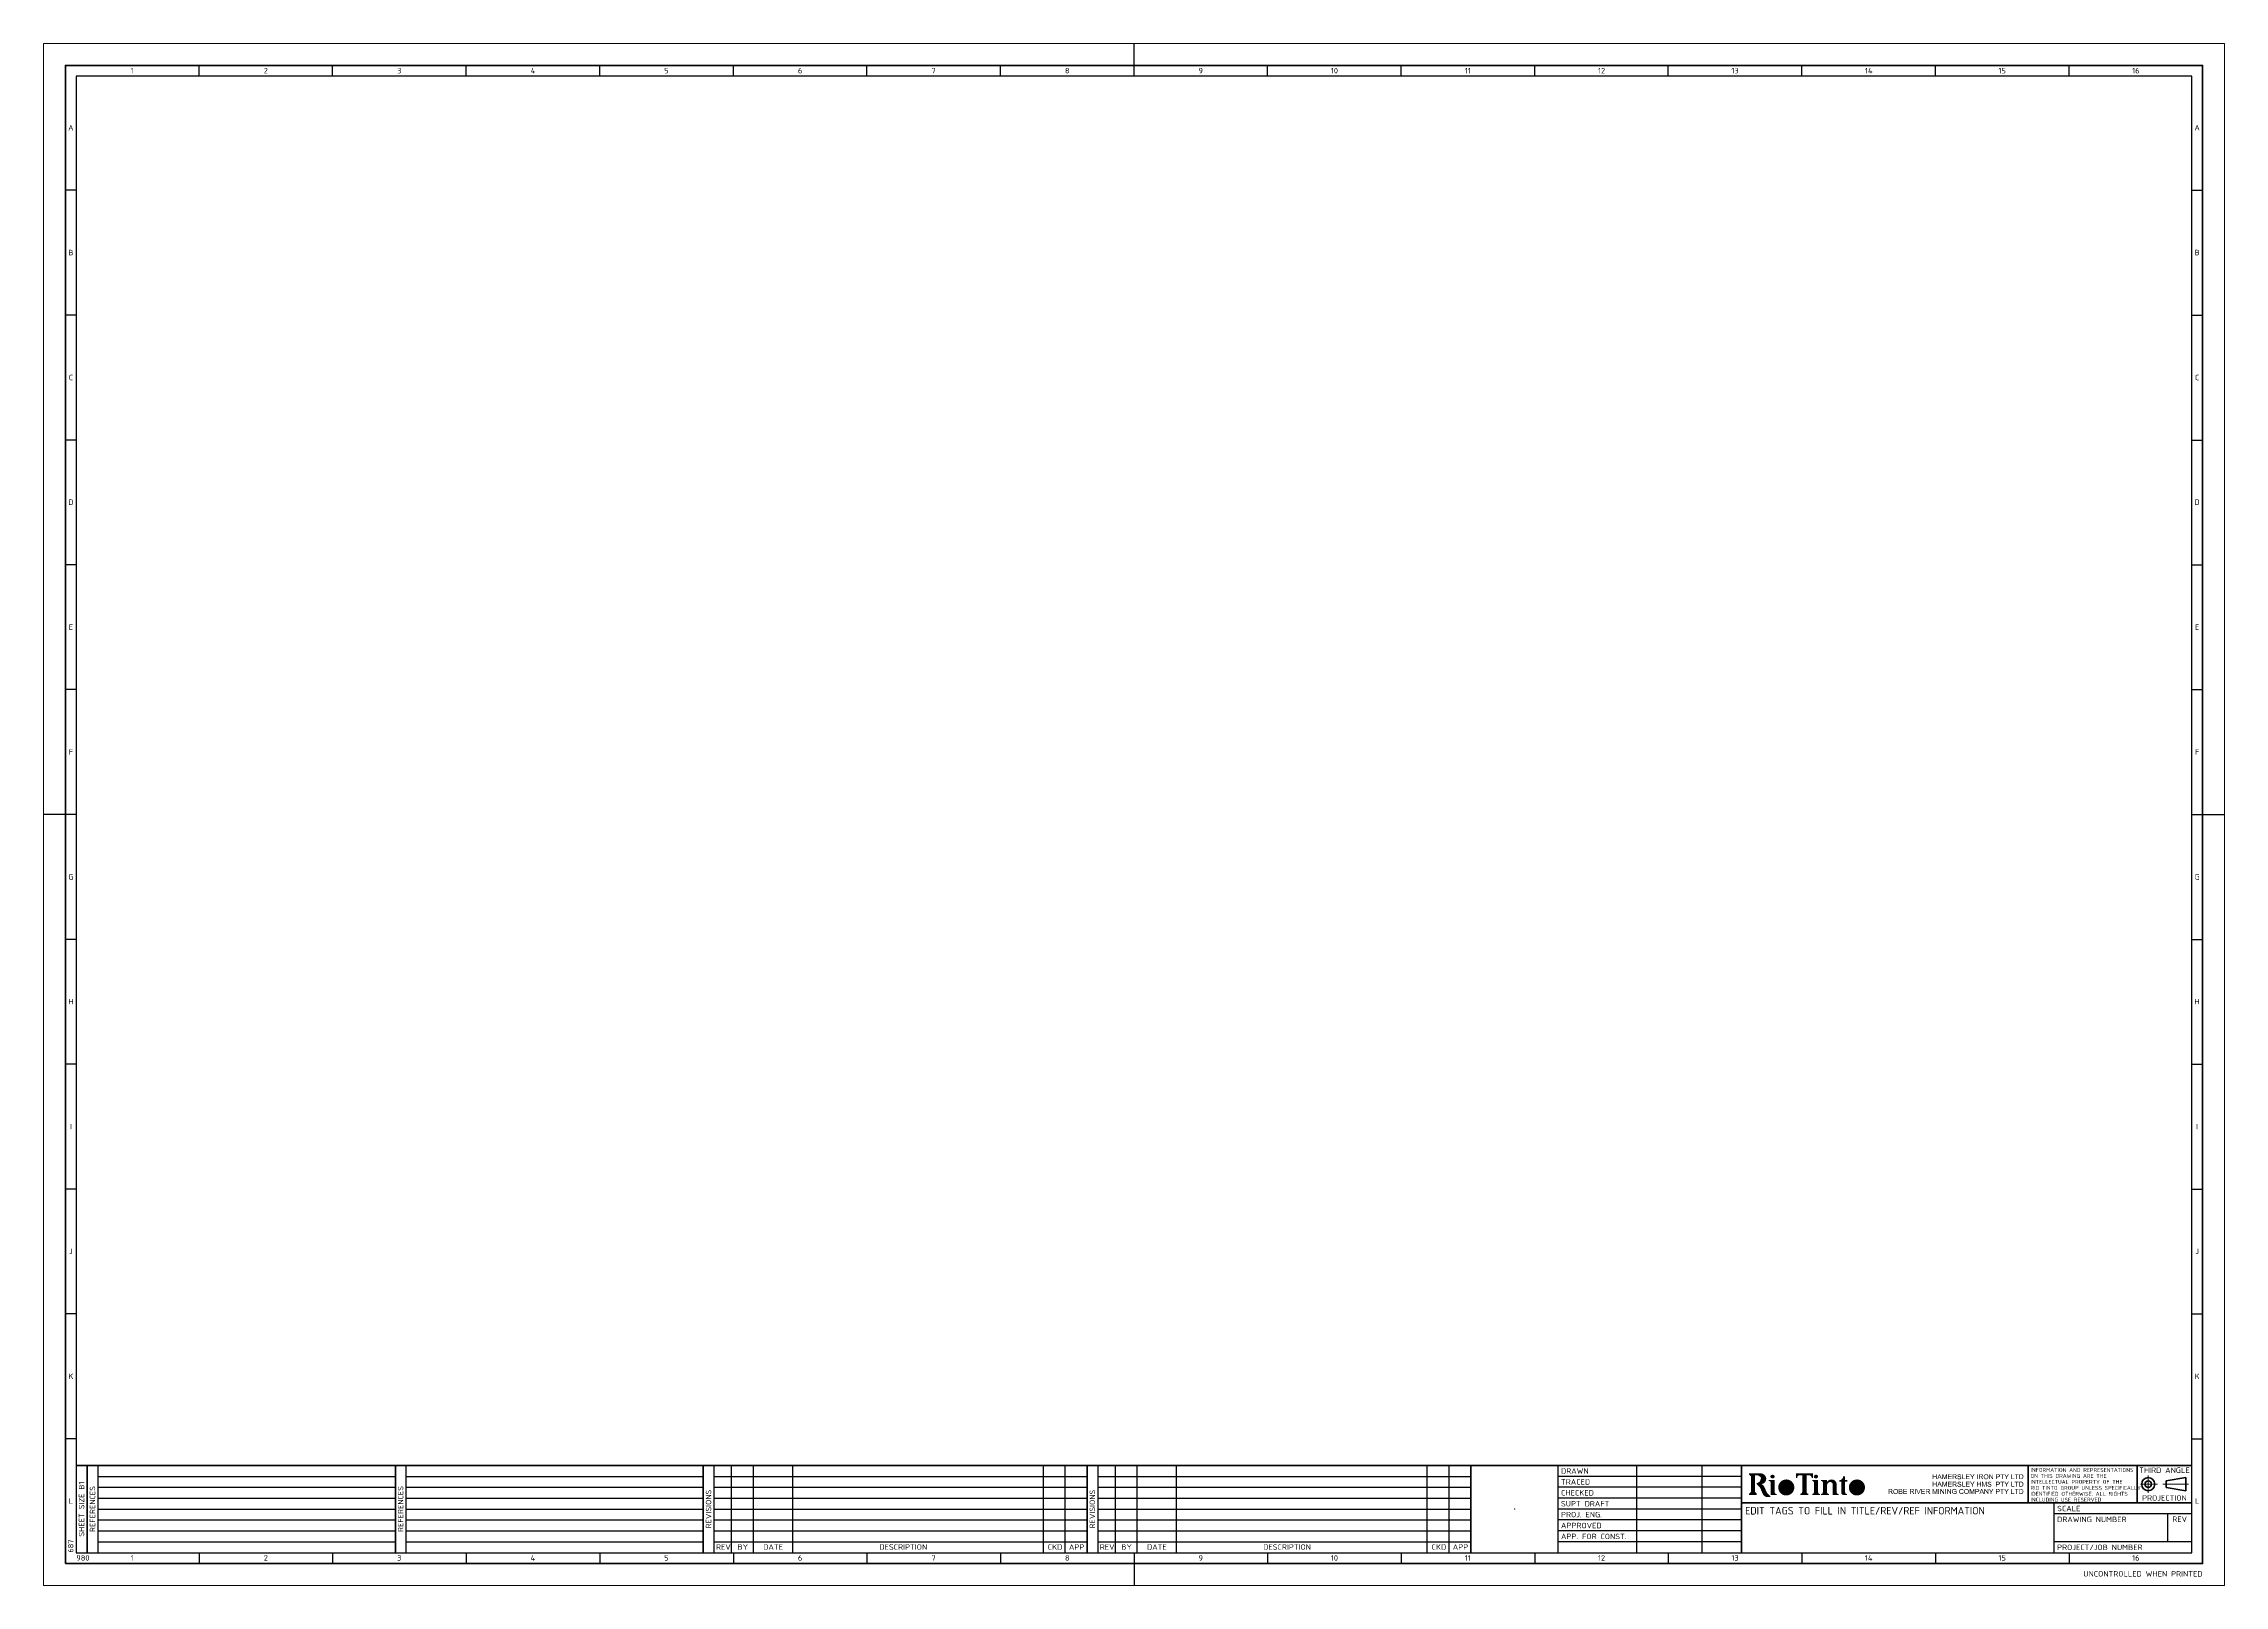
# Paper-space layout 'B1' of a CAD drawing. Header units: millimetres. Extents: x 0 to 1000, y 0 to 707.
import ezdxf
from ezdxf.enums import TextEntityAlignment as Align

# ---------------------------------------------------------------- set-up
doc = ezdxf.new("R2010")
doc.units = ezdxf.units.MM
doc.header["$MEASUREMENT"] = 0
doc.linetypes.add('DGN Style 2', pattern=[14.053682, 8.432209, -5.621473])
doc.linetypes.add('DGN Style 7', pattern=[28.107364, 12.648314, -5.621473, 4.216105, -5.621473])
doc.layers.add('G_Border', color=7, linetype='Continuous', lineweight=18)
doc.styles.add('Style-ISO3098B', font='ISO3098B.shx')

# ---------------------------------------------------------------- blocks, each defined once
blk = doc.blocks.new('*U4')
at = {"layer": 'G_Border', "linetype": 'Continuous', "lineweight": 25}
h = blk.add_hatch(color=230, dxfattribs=at)
edge = h.paths.add_edge_path()
edge.add_spline(control_points=[(-30.2, -0.1), (-30.1, -0.1), (-30.1, -0.1)], knot_values=[0, 0, 0, 1, 1, 1], degree=2, periodic=0)
edge.add_spline(control_points=[(-30.1, -0.1), (-30, -0.2), (-29.9, -0.2)], knot_values=[0, 0, 0, 1, 1, 1], degree=2, periodic=0)
edge.add_spline(control_points=[(-29.9, -0.2), (-29.9, -0.2), (-29.8, -0.3)], knot_values=[0, 0, 0, 1, 1, 1], degree=2, periodic=0)
edge.add_spline(control_points=[(-29.8, -0.3), (-29.7, -0.5), (-29.6, -0.7)], knot_values=[0, 0, 0, 1, 1, 1], degree=2, periodic=0)
edge.add_line((-29.6, -0.7), (-29.3, -1.1))
edge.add_line((-29.3, -1.1), (-28.9, -1.1))
edge.add_line((-28.9, -1.1), (-29.3, -0.5))
edge.add_spline(control_points=[(-29.3, -0.5), (-29.4, -0.3), (-29.5, -0.2)], knot_values=[0, 0, 0, 1, 1, 1], degree=2, periodic=0)
edge.add_spline(control_points=[(-29.5, -0.2), (-29.6, -0.2), (-29.7, -0.1)], knot_values=[0, 0, 0, 1, 1, 1], degree=2, periodic=0)
edge.add_spline(control_points=[(-29.7, -0.1), (-29.4, -0.1), (-29.2, 0.1)], knot_values=[0, 0, 0, 1, 1, 1], degree=2, periodic=0)
edge.add_spline(control_points=[(-29.2, 0.1), (-29.1, 0.3), (-29.1, 0.5)], knot_values=[0, 0, 0, 1, 1, 1], degree=2, periodic=0)
edge.add_spline(control_points=[(-29.1, 0.5), (-29.1, 0.7), (-29.2, 0.8)], knot_values=[0, 0, 0, 1, 1, 1], degree=2, periodic=0)
edge.add_spline(control_points=[(-29.2, 0.8), (-29.3, 1), (-29.4, 1.1)], knot_values=[0, 0, 0, 1, 1, 1], degree=2, periodic=0)
edge.add_spline(control_points=[(-29.4, 1.1), (-29.6, 1.1), (-29.9, 1.1)], knot_values=[0, 0, 0, 1, 1, 1], degree=2, periodic=0)
edge.add_line((-29.9, 1.1), (-30.9, 1.1))
edge.add_line((-30.9, 1.1), (-30.9, -1.1))
edge.add_line((-30.9, -1.1), (-30.6, -1.1))
edge.add_line((-30.6, -1.1), (-30.6, -0.1))
edge.add_line((-30.6, -0.1), (-30.2, -0.1))
edge = h.paths.add_edge_path(flags=16)
edge.add_spline(control_points=[(-29.9, 0.9), (-29.6, 0.9), (-29.5, 0.8)], knot_values=[0, 0, 0, 1, 1, 1], degree=2, periodic=0)
edge.add_spline(control_points=[(-29.5, 0.8), (-29.4, 0.7), (-29.4, 0.5)], knot_values=[0, 0, 0, 1, 1, 1], degree=2, periodic=0)
edge.add_spline(control_points=[(-29.4, 0.5), (-29.4, 0.4), (-29.5, 0.3)], knot_values=[0, 0, 0, 1, 1, 1], degree=2, periodic=0)
edge.add_spline(control_points=[(-29.5, 0.3), (-29.5, 0.2), (-29.6, 0.2)], knot_values=[0, 0, 0, 1, 1, 1], degree=2, periodic=0)
edge.add_spline(control_points=[(-29.6, 0.2), (-29.7, 0.1), (-29.9, 0.1)], knot_values=[0, 0, 0, 1, 1, 1], degree=2, periodic=0)
edge.add_line((-29.9, 0.1), (-30.6, 0.1))
edge.add_line((-30.6, 0.1), (-30.6, 0.9))
edge.add_line((-30.6, 0.9), (-29.9, 0.9))
h = blk.add_hatch(color=230, dxfattribs=at)
edge = h.paths.add_edge_path()
edge.add_spline(control_points=[(-28.7, 0), (-28.7, -0.3), (-28.6, -0.6)], knot_values=[0, 0, 0, 1, 1, 1], degree=2, periodic=0)
edge.add_spline(control_points=[(-28.6, -0.6), (-28.5, -0.9), (-28.2, -1)], knot_values=[0, 0, 0, 1, 1, 1], degree=2, periodic=0)
edge.add_spline(control_points=[(-28.2, -1), (-28, -1.2), (-27.6, -1.2)], knot_values=[0, 0, 0, 1, 1, 1], degree=2, periodic=0)
edge.add_spline(control_points=[(-27.6, -1.2), (-27.3, -1.2), (-27.1, -1)], knot_values=[0, 0, 0, 1, 1, 1], degree=2, periodic=0)
edge.add_spline(control_points=[(-27.1, -1), (-26.8, -0.9), (-26.7, -0.6)], knot_values=[0, 0, 0, 1, 1, 1], degree=2, periodic=0)
edge.add_spline(control_points=[(-26.7, -0.6), (-26.6, -0.3), (-26.6, 0)], knot_values=[0, 0, 0, 1, 1, 1], degree=2, periodic=0)
edge.add_spline(control_points=[(-26.6, 0), (-26.6, 0.3), (-26.7, 0.6)], knot_values=[0, 0, 0, 1, 1, 1], degree=2, periodic=0)
edge.add_spline(control_points=[(-26.7, 0.6), (-26.8, 0.9), (-27.1, 1)], knot_values=[0, 0, 0, 1, 1, 1], degree=2, periodic=0)
edge.add_spline(control_points=[(-27.1, 1), (-27.3, 1.2), (-27.6, 1.2)], knot_values=[0, 0, 0, 1, 1, 1], degree=2, periodic=0)
edge.add_spline(control_points=[(-27.6, 1.2), (-28.1, 1.2), (-28.4, 0.8)], knot_values=[0, 0, 0, 1, 1, 1], degree=2, periodic=0)
edge.add_spline(control_points=[(-28.4, 0.8), (-28.7, 0.5), (-28.7, 0)], knot_values=[0, 0, 0, 1, 1, 1], degree=2, periodic=0)
edge = h.paths.add_edge_path(flags=16)
edge.add_spline(control_points=[(-28.4, 0), (-28.4, 0.5), (-28.2, 0.7)], knot_values=[0, 0, 0, 1, 1, 1], degree=2, periodic=0)
edge.add_spline(control_points=[(-28.2, 0.7), (-27.9, 0.9), (-27.6, 0.9)], knot_values=[0, 0, 0, 1, 1, 1], degree=2, periodic=0)
edge.add_spline(control_points=[(-27.6, 0.9), (-27.4, 0.9), (-27.2, 0.8)], knot_values=[0, 0, 0, 1, 1, 1], degree=2, periodic=0)
edge.add_spline(control_points=[(-27.2, 0.8), (-27.1, 0.7), (-27, 0.5)], knot_values=[0, 0, 0, 1, 1, 1], degree=2, periodic=0)
edge.add_spline(control_points=[(-27, 0.5), (-26.9, 0.3), (-26.9, 0)], knot_values=[0, 0, 0, 1, 1, 1], degree=2, periodic=0)
edge.add_spline(control_points=[(-26.9, 0), (-26.9, -0.4), (-27.1, -0.7)], knot_values=[0, 0, 0, 1, 1, 1], degree=2, periodic=0)
edge.add_spline(control_points=[(-27.1, -0.7), (-27.3, -0.9), (-27.6, -0.9)], knot_values=[0, 0, 0, 1, 1, 1], degree=2, periodic=0)
edge.add_spline(control_points=[(-27.6, -0.9), (-28, -0.9), (-28.2, -0.7)], knot_values=[0, 0, 0, 1, 1, 1], degree=2, periodic=0)
edge.add_spline(control_points=[(-28.2, -0.7), (-28.4, -0.4), (-28.4, 0)], knot_values=[0, 0, 0, 1, 1, 1], degree=2, periodic=0)
h = blk.add_hatch(color=230, dxfattribs=at)
edge = h.paths.add_edge_path()
edge.add_spline(control_points=[(-25.3, -1.1), (-25.1, -1.1), (-25, -1.1)], knot_values=[0, 0, 0, 1, 1, 1], degree=2, periodic=0)
edge.add_spline(control_points=[(-25, -1.1), (-24.8, -1.1), (-24.7, -1)], knot_values=[0, 0, 0, 1, 1, 1], degree=2, periodic=0)
edge.add_spline(control_points=[(-24.7, -1), (-24.6, -0.9), (-24.6, -0.8)], knot_values=[0, 0, 0, 1, 1, 1], degree=2, periodic=0)
edge.add_spline(control_points=[(-24.6, -0.8), (-24.5, -0.6), (-24.5, -0.5)], knot_values=[0, 0, 0, 1, 1, 1], degree=2, periodic=0)
edge.add_spline(control_points=[(-24.5, -0.5), (-24.5, -0.3), (-24.6, -0.1)], knot_values=[0, 0, 0, 1, 1, 1], degree=2, periodic=0)
edge.add_spline(control_points=[(-24.6, -0.1), (-24.7, 0), (-24.9, 0.1)], knot_values=[0, 0, 0, 1, 1, 1], degree=2, periodic=0)
edge.add_spline(control_points=[(-24.9, 0.1), (-24.8, 0.1), (-24.7, 0.3)], knot_values=[0, 0, 0, 1, 1, 1], degree=2, periodic=0)
edge.add_spline(control_points=[(-24.7, 0.3), (-24.6, 0.4), (-24.6, 0.5)], knot_values=[0, 0, 0, 1, 1, 1], degree=2, periodic=0)
edge.add_spline(control_points=[(-24.6, 0.5), (-24.6, 0.7), (-24.7, 0.8)], knot_values=[0, 0, 0, 1, 1, 1], degree=2, periodic=0)
edge.add_spline(control_points=[(-24.7, 0.8), (-24.8, 1), (-24.9, 1.1)], knot_values=[0, 0, 0, 1, 1, 1], degree=2, periodic=0)
edge.add_spline(control_points=[(-24.9, 1.1), (-25.1, 1.1), (-25.3, 1.1)], knot_values=[0, 0, 0, 1, 1, 1], degree=2, periodic=0)
edge.add_line((-25.3, 1.1), (-26.2, 1.1))
edge.add_line((-26.2, 1.1), (-26.2, -1.1))
edge.add_line((-26.2, -1.1), (-25.3, -1.1))
edge = h.paths.add_edge_path(flags=16)
edge.add_spline(control_points=[(-25.4, 0.9), (-25.2, 0.9), (-25.1, 0.8)], knot_values=[0, 0, 0, 1, 1, 1], degree=2, periodic=0)
edge.add_spline(control_points=[(-25.1, 0.8), (-25, 0.8), (-24.9, 0.7)], knot_values=[0, 0, 0, 1, 1, 1], degree=2, periodic=0)
edge.add_spline(control_points=[(-24.9, 0.7), (-24.9, 0.6), (-24.9, 0.5)], knot_values=[0, 0, 0, 1, 1, 1], degree=2, periodic=0)
edge.add_spline(control_points=[(-24.9, 0.5), (-24.9, 0.4), (-24.9, 0.3)], knot_values=[0, 0, 0, 1, 1, 1], degree=2, periodic=0)
edge.add_spline(control_points=[(-24.9, 0.3), (-25, 0.2), (-25.1, 0.2)], knot_values=[0, 0, 0, 1, 1, 1], degree=2, periodic=0)
edge.add_spline(control_points=[(-25.1, 0.2), (-25.2, 0.2), (-25.4, 0.2)], knot_values=[0, 0, 0, 1, 1, 1], degree=2, periodic=0)
edge.add_line((-25.4, 0.2), (-25.9, 0.2))
edge.add_line((-25.9, 0.2), (-25.9, 0.9))
edge.add_line((-25.9, 0.9), (-25.4, 0.9))
edge = h.paths.add_edge_path(flags=16)
edge.add_spline(control_points=[(-25.4, -0.1), (-25.2, -0.1), (-25, -0.1)], knot_values=[0, 0, 0, 1, 1, 1], degree=2, periodic=0)
edge.add_spline(control_points=[(-25, -0.1), (-24.9, -0.2), (-24.9, -0.3)], knot_values=[0, 0, 0, 1, 1, 1], degree=2, periodic=0)
edge.add_spline(control_points=[(-24.9, -0.3), (-24.8, -0.3), (-24.8, -0.5)], knot_values=[0, 0, 0, 1, 1, 1], degree=2, periodic=0)
edge.add_spline(control_points=[(-24.8, -0.5), (-24.8, -0.6), (-24.8, -0.7)], knot_values=[0, 0, 0, 1, 1, 1], degree=2, periodic=0)
edge.add_spline(control_points=[(-24.8, -0.7), (-24.9, -0.7), (-25, -0.8)], knot_values=[0, 0, 0, 1, 1, 1], degree=2, periodic=0)
edge.add_spline(control_points=[(-25, -0.8), (-25, -0.8), (-25.1, -0.8)], knot_values=[0, 0, 0, 1, 1, 1], degree=2, periodic=0)
edge.add_spline(control_points=[(-25.1, -0.8), (-25.2, -0.9), (-25.3, -0.9)], knot_values=[0, 0, 0, 1, 1, 1], degree=2, periodic=0)
edge.add_line((-25.3, -0.9), (-25.9, -0.9))
edge.add_line((-25.9, -0.9), (-25.9, -0.1))
edge.add_line((-25.9, -0.1), (-25.4, -0.1))
at = {"layer": 'G_Border', "linetype": 'Continuous', "lineweight": 25, "extrusion": (0, 0, -1)}
for points in [[(22.4, -1.1), (22.4, -0.9), (23.8, -0.9), (23.8, -0.1), (22.5, -0.1), (22.5, 0.2), (23.8, 0.2), (23.8, 0.9), (22.4, 0.9), (22.4, 1.1), (24.1, 1.1), (24.1, -1.1)], [(14.2, -1.1), (14.2, -0.9), (15.6, -0.9), (15.6, -0.1), (14.3, -0.1), (14.3, 0.2), (15.6, 0.2), (15.6, 0.9), (14.2, 0.9), (14.2, 1.1), (15.9, 1.1), (15.9, -1.1)], [(5.4, -1.1), (5.4, 1.1), (5.6, 1.1), (5.6, -0.6), (6.8, 1.1), (7.1, 1.1), (7.1, -1.1), (6.9, -1.1), (6.9, 0.6), (5.7, -1.1)], [(2.2, -1.1), (2.2, 1.1), (2.5, 1.1), (2.5, -0.6), (3.7, 1.1), (4, 1.1), (4, -1.1), (3.7, -1.1), (3.7, 0.6), (2.5, -1.1)], [(-14.9, -1.1), (-14.9, 1.1), (-14.6, 1.1), (-14.6, -0.6), (-13.4, 1.1), (-13.1, 1.1), (-13.1, -1.1), (-13.4, -1.1), (-13.4, 0.6), (-14.6, -1.1)], [(-21.3, -1.1), (-21.3, 0.9), (-22.1, 0.9), (-22.1, 1.1), (-20.3, 1.1), (-20.3, 0.9), (-21, 0.9), (-21, -1.1)], [(-26.8, -1.1), (-26.8, -0.9), (-25.6, -0.9), (-25.6, 1.1), (-25.3, 1.1), (-25.3, -1.1)], [(-28, -1.1), (-28, 0.9), (-28.7, 0.9), (-28.7, 1.1), (-26.9, 1.1), (-26.9, 0.9), (-27.7, 0.9), (-27.7, -1.1)]]:
    blk.add_hatch(color=230, dxfattribs=at).paths.add_polyline_path(points)
at = {"layer": 'G_Border', "linetype": 'Continuous', "lineweight": 25}
h = blk.add_hatch(color=230, dxfattribs=at)
edge = h.paths.add_edge_path()
edge.add_spline(control_points=[(-20.5, -0.1), (-20.3, -0.1), (-20.3, -0.1)], knot_values=[0, 0, 0, 1, 1, 1], degree=2, periodic=0)
edge.add_spline(control_points=[(-20.3, -0.1), (-20.2, -0.2), (-20.2, -0.2)], knot_values=[0, 0, 0, 1, 1, 1], degree=2, periodic=0)
edge.add_spline(control_points=[(-20.2, -0.2), (-20.1, -0.2), (-20, -0.3)], knot_values=[0, 0, 0, 1, 1, 1], degree=2, periodic=0)
edge.add_spline(control_points=[(-20, -0.3), (-19.9, -0.5), (-19.8, -0.7)], knot_values=[0, 0, 0, 1, 1, 1], degree=2, periodic=0)
edge.add_line((-19.8, -0.7), (-19.5, -1.1))
edge.add_line((-19.5, -1.1), (-19.1, -1.1))
edge.add_line((-19.1, -1.1), (-19.5, -0.5))
edge.add_spline(control_points=[(-19.5, -0.5), (-19.6, -0.3), (-19.8, -0.2)], knot_values=[0, 0, 0, 1, 1, 1], degree=2, periodic=0)
edge.add_spline(control_points=[(-19.8, -0.2), (-19.8, -0.2), (-19.9, -0.1)], knot_values=[0, 0, 0, 1, 1, 1], degree=2, periodic=0)
edge.add_spline(control_points=[(-19.9, -0.1), (-19.6, -0.1), (-19.5, 0.1)], knot_values=[0, 0, 0, 1, 1, 1], degree=2, periodic=0)
edge.add_spline(control_points=[(-19.5, 0.1), (-19.3, 0.3), (-19.3, 0.5)], knot_values=[0, 0, 0, 1, 1, 1], degree=2, periodic=0)
edge.add_spline(control_points=[(-19.3, 0.5), (-19.3, 0.7), (-19.4, 0.8)], knot_values=[0, 0, 0, 1, 1, 1], degree=2, periodic=0)
edge.add_spline(control_points=[(-19.4, 0.8), (-19.5, 1), (-19.6, 1.1)], knot_values=[0, 0, 0, 1, 1, 1], degree=2, periodic=0)
edge.add_spline(control_points=[(-19.6, 1.1), (-19.8, 1.1), (-20.1, 1.1)], knot_values=[0, 0, 0, 1, 1, 1], degree=2, periodic=0)
edge.add_line((-20.1, 1.1), (-21.1, 1.1))
edge.add_line((-21.1, 1.1), (-21.1, -1.1))
edge.add_line((-21.1, -1.1), (-20.8, -1.1))
edge.add_line((-20.8, -1.1), (-20.8, -0.1))
edge.add_line((-20.8, -0.1), (-20.5, -0.1))
edge = h.paths.add_edge_path(flags=16)
edge.add_spline(control_points=[(-20.1, 0.9), (-19.8, 0.9), (-19.7, 0.8)], knot_values=[0, 0, 0, 1, 1, 1], degree=2, periodic=0)
edge.add_spline(control_points=[(-19.7, 0.8), (-19.6, 0.7), (-19.6, 0.5)], knot_values=[0, 0, 0, 1, 1, 1], degree=2, periodic=0)
edge.add_spline(control_points=[(-19.6, 0.5), (-19.6, 0.4), (-19.7, 0.3)], knot_values=[0, 0, 0, 1, 1, 1], degree=2, periodic=0)
edge.add_spline(control_points=[(-19.7, 0.3), (-19.7, 0.2), (-19.8, 0.2)], knot_values=[0, 0, 0, 1, 1, 1], degree=2, periodic=0)
edge.add_spline(control_points=[(-19.8, 0.2), (-20, 0.1), (-20.2, 0.1)], knot_values=[0, 0, 0, 1, 1, 1], degree=2, periodic=0)
edge.add_line((-20.2, 0.1), (-20.8, 0.1))
edge.add_line((-20.8, 0.1), (-20.8, 0.9))
edge.add_line((-20.8, 0.9), (-20.1, 0.9))
h = blk.add_hatch(color=230, dxfattribs=at)
edge = h.paths.add_edge_path()
edge.add_line((-17.3, -1.1), (-17, -1.1))
edge.add_line((-17, -1.1), (-16.1, 1.1))
edge.add_line((-16.1, 1.1), (-16.4, 1.1))
edge.add_line((-16.4, 1.1), (-17, -0.5))
edge.add_spline(control_points=[(-17, -0.5), (-17.1, -0.7), (-17.2, -0.9)], knot_values=[0, 0, 0, 1, 1, 1], degree=2, periodic=0)
edge.add_spline(control_points=[(-17.2, -0.9), (-17.2, -0.7), (-17.3, -0.5)], knot_values=[0, 0, 0, 1, 1, 1], degree=2, periodic=0)
edge.add_line((-17.3, -0.5), (-17.9, 1.1))
edge.add_line((-17.9, 1.1), (-18.2, 1.1))
edge.add_line((-18.2, 1.1), (-17.3, -1.1))
h = blk.add_hatch(color=230, dxfattribs=at)
edge = h.paths.add_edge_path()
edge.add_spline(control_points=[(-13.1, -0.1), (-13, -0.1), (-13, -0.1)], knot_values=[0, 0, 0, 1, 1, 1], degree=2, periodic=0)
edge.add_spline(control_points=[(-13, -0.1), (-12.9, -0.2), (-12.8, -0.2)], knot_values=[0, 0, 0, 1, 1, 1], degree=2, periodic=0)
edge.add_spline(control_points=[(-12.8, -0.2), (-12.8, -0.2), (-12.7, -0.3)], knot_values=[0, 0, 0, 1, 1, 1], degree=2, periodic=0)
edge.add_spline(control_points=[(-12.7, -0.3), (-12.6, -0.5), (-12.5, -0.7)], knot_values=[0, 0, 0, 1, 1, 1], degree=2, periodic=0)
edge.add_line((-12.5, -0.7), (-12.2, -1.1))
edge.add_line((-12.2, -1.1), (-11.8, -1.1))
edge.add_line((-11.8, -1.1), (-12.2, -0.5))
edge.add_spline(control_points=[(-12.2, -0.5), (-12.3, -0.3), (-12.4, -0.2)], knot_values=[0, 0, 0, 1, 1, 1], degree=2, periodic=0)
edge.add_spline(control_points=[(-12.4, -0.2), (-12.5, -0.2), (-12.6, -0.1)], knot_values=[0, 0, 0, 1, 1, 1], degree=2, periodic=0)
edge.add_spline(control_points=[(-12.6, -0.1), (-12.3, -0.1), (-12.1, 0.1)], knot_values=[0, 0, 0, 1, 1, 1], degree=2, periodic=0)
edge.add_spline(control_points=[(-12.1, 0.1), (-12, 0.3), (-12, 0.5)], knot_values=[0, 0, 0, 1, 1, 1], degree=2, periodic=0)
edge.add_spline(control_points=[(-12, 0.5), (-12, 0.7), (-12.1, 0.8)], knot_values=[0, 0, 0, 1, 1, 1], degree=2, periodic=0)
edge.add_spline(control_points=[(-12.1, 0.8), (-12.2, 1), (-12.3, 1.1)], knot_values=[0, 0, 0, 1, 1, 1], degree=2, periodic=0)
edge.add_spline(control_points=[(-12.3, 1.1), (-12.5, 1.1), (-12.8, 1.1)], knot_values=[0, 0, 0, 1, 1, 1], degree=2, periodic=0)
edge.add_line((-12.8, 1.1), (-13.8, 1.1))
edge.add_line((-13.8, 1.1), (-13.8, -1.1))
edge.add_line((-13.8, -1.1), (-13.5, -1.1))
edge.add_line((-13.5, -1.1), (-13.5, -0.1))
edge.add_line((-13.5, -0.1), (-13.1, -0.1))
edge = h.paths.add_edge_path(flags=16)
edge.add_spline(control_points=[(-12.8, 0.9), (-12.5, 0.9), (-12.4, 0.8)], knot_values=[0, 0, 0, 1, 1, 1], degree=2, periodic=0)
edge.add_spline(control_points=[(-12.4, 0.8), (-12.3, 0.7), (-12.3, 0.5)], knot_values=[0, 0, 0, 1, 1, 1], degree=2, periodic=0)
edge.add_spline(control_points=[(-12.3, 0.5), (-12.3, 0.4), (-12.3, 0.3)], knot_values=[0, 0, 0, 1, 1, 1], degree=2, periodic=0)
edge.add_spline(control_points=[(-12.3, 0.3), (-12.4, 0.2), (-12.5, 0.2)], knot_values=[0, 0, 0, 1, 1, 1], degree=2, periodic=0)
edge.add_spline(control_points=[(-12.5, 0.2), (-12.6, 0.1), (-12.8, 0.1)], knot_values=[0, 0, 0, 1, 1, 1], degree=2, periodic=0)
edge.add_line((-12.8, 0.1), (-13.5, 0.1))
edge.add_line((-13.5, 0.1), (-13.5, 0.9))
edge.add_line((-13.5, 0.9), (-12.8, 0.9))
h = blk.add_hatch(color=230, dxfattribs=at)
edge = h.paths.add_edge_path()
edge.add_line((-10.6, -1.1), (-10.3, -1.1))
edge.add_line((-10.3, -1.1), (-10.3, 0.8))
edge.add_line((-10.3, 0.8), (-9.7, -1.1))
edge.add_line((-9.7, -1.1), (-9.4, -1.1))
edge.add_line((-9.4, -1.1), (-8.8, 0.8))
edge.add_line((-8.8, 0.8), (-8.8, -1.1))
edge.add_line((-8.8, -1.1), (-8.5, -1.1))
edge.add_line((-8.5, -1.1), (-8.5, 1.1))
edge.add_line((-8.5, 1.1), (-8.9, 1.1))
edge.add_line((-8.9, 1.1), (-9.4, -0.4))
edge.add_spline(control_points=[(-9.4, -0.4), (-9.5, -0.7), (-9.5, -0.8)], knot_values=[0, 0, 0, 1, 1, 1], degree=2, periodic=0)
edge.add_spline(control_points=[(-9.5, -0.8), (-9.6, -0.7), (-9.7, -0.5)], knot_values=[0, 0, 0, 1, 1, 1], degree=2, periodic=0)
edge.add_line((-9.7, -0.5), (-10.2, 1.1))
edge.add_line((-10.2, 1.1), (-10.6, 1.1))
edge.add_line((-10.6, 1.1), (-10.6, -1.1))
h = blk.add_hatch(color=230, dxfattribs=at)
edge = h.paths.add_edge_path()
edge.add_line((-0.7, -0.2), (0, -0.2))
edge.add_line((0, -0.2), (0, -0.7))
edge.add_spline(control_points=[(0, -0.7), (-0.1, -0.7), (-0.3, -0.8)], knot_values=[0, 0, 0, 1, 1, 1], degree=2, periodic=0)
edge.add_spline(control_points=[(-0.3, -0.8), (-0.5, -0.9), (-0.7, -0.9)], knot_values=[0, 0, 0, 1, 1, 1], degree=2, periodic=0)
edge.add_spline(control_points=[(-0.7, -0.9), (-0.9, -0.9), (-1.1, -0.8)], knot_values=[0, 0, 0, 1, 1, 1], degree=2, periodic=0)
edge.add_spline(control_points=[(-1.1, -0.8), (-1.3, -0.7), (-1.4, -0.5)], knot_values=[0, 0, 0, 1, 1, 1], degree=2, periodic=0)
edge.add_spline(control_points=[(-1.4, -0.5), (-1.5, -0.3), (-1.5, 0)], knot_values=[0, 0, 0, 1, 1, 1], degree=2, periodic=0)
edge.add_spline(control_points=[(-1.5, 0), (-1.5, 0.3), (-1.4, 0.5)], knot_values=[0, 0, 0, 1, 1, 1], degree=2, periodic=0)
edge.add_spline(control_points=[(-1.4, 0.5), (-1.4, 0.6), (-1.3, 0.7)], knot_values=[0, 0, 0, 1, 1, 1], degree=2, periodic=0)
edge.add_spline(control_points=[(-1.3, 0.7), (-1.2, 0.8), (-1, 0.8)], knot_values=[0, 0, 0, 1, 1, 1], degree=2, periodic=0)
edge.add_spline(control_points=[(-1, 0.8), (-0.9, 0.9), (-0.7, 0.9)], knot_values=[0, 0, 0, 1, 1, 1], degree=2, periodic=0)
edge.add_spline(control_points=[(-0.7, 0.9), (-0.5, 0.9), (-0.4, 0.8)], knot_values=[0, 0, 0, 1, 1, 1], degree=2, periodic=0)
edge.add_spline(control_points=[(-0.4, 0.8), (-0.2, 0.8), (-0.1, 0.7)], knot_values=[0, 0, 0, 1, 1, 1], degree=2, periodic=0)
edge.add_spline(control_points=[(-0.1, 0.7), (-0.1, 0.6), (0, 0.4)], knot_values=[0, 0, 0, 1, 1, 1], degree=2, periodic=0)
edge.add_line((0, 0.4), (0.3, 0.5))
edge.add_spline(control_points=[(0.3, 0.5), (0.2, 0.7), (0.1, 0.9)], knot_values=[0, 0, 0, 1, 1, 1], degree=2, periodic=0)
edge.add_spline(control_points=[(0.1, 0.9), (0, 1), (-0.2, 1.1)], knot_values=[0, 0, 0, 1, 1, 1], degree=2, periodic=0)
edge.add_spline(control_points=[(-0.2, 1.1), (-0.4, 1.2), (-0.7, 1.2)], knot_values=[0, 0, 0, 1, 1, 1], degree=2, periodic=0)
edge.add_spline(control_points=[(-0.7, 1.2), (-1, 1.2), (-1.3, 1)], knot_values=[0, 0, 0, 1, 1, 1], degree=2, periodic=0)
edge.add_spline(control_points=[(-1.3, 1), (-1.5, 0.9), (-1.7, 0.6)], knot_values=[0, 0, 0, 1, 1, 1], degree=2, periodic=0)
edge.add_spline(control_points=[(-1.7, 0.6), (-1.8, 0.3), (-1.8, 0)], knot_values=[0, 0, 0, 1, 1, 1], degree=2, periodic=0)
edge.add_spline(control_points=[(-1.8, 0), (-1.8, -0.3), (-1.7, -0.6)], knot_values=[0, 0, 0, 1, 1, 1], degree=2, periodic=0)
edge.add_spline(control_points=[(-1.7, -0.6), (-1.5, -0.9), (-1.2, -1)], knot_values=[0, 0, 0, 1, 1, 1], degree=2, periodic=0)
edge.add_spline(control_points=[(-1.2, -1), (-1, -1.2), (-0.6, -1.2)], knot_values=[0, 0, 0, 1, 1, 1], degree=2, periodic=0)
edge.add_spline(control_points=[(-0.6, -1.2), (-0.4, -1.2), (-0.2, -1.1)], knot_values=[0, 0, 0, 1, 1, 1], degree=2, periodic=0)
edge.add_spline(control_points=[(-0.2, -1.1), (0.1, -1), (0.3, -0.8)], knot_values=[0, 0, 0, 1, 1, 1], degree=2, periodic=0)
edge.add_line((0.3, -0.8), (0.3, 0))
edge.add_line((0.3, 0), (-0.7, 0))
edge.add_line((-0.7, 0), (-0.7, -0.2))
h = blk.add_hatch(color=230, dxfattribs=at)
edge = h.paths.add_edge_path()
edge.add_spline(control_points=[(3.2, -0.3), (3.1, -0.6), (3, -0.8)], knot_values=[0, 0, 0, 1, 1, 1], degree=2, periodic=0)
edge.add_spline(control_points=[(3, -0.8), (2.8, -0.9), (2.5, -0.9)], knot_values=[0, 0, 0, 1, 1, 1], degree=2, periodic=0)
edge.add_spline(control_points=[(2.5, -0.9), (2.3, -0.9), (2.2, -0.8)], knot_values=[0, 0, 0, 1, 1, 1], degree=2, periodic=0)
edge.add_spline(control_points=[(2.2, -0.8), (2, -0.7), (1.9, -0.5)], knot_values=[0, 0, 0, 1, 1, 1], degree=2, periodic=0)
edge.add_spline(control_points=[(1.9, -0.5), (1.8, -0.3), (1.8, 0)], knot_values=[0, 0, 0, 1, 1, 1], degree=2, periodic=0)
edge.add_spline(control_points=[(1.8, 0), (1.8, 0.2), (1.9, 0.4)], knot_values=[0, 0, 0, 1, 1, 1], degree=2, periodic=0)
edge.add_spline(control_points=[(1.9, 0.4), (2, 0.7), (2.1, 0.8)], knot_values=[0, 0, 0, 1, 1, 1], degree=2, periodic=0)
edge.add_spline(control_points=[(2.1, 0.8), (2.3, 0.9), (2.6, 0.9)], knot_values=[0, 0, 0, 1, 1, 1], degree=2, periodic=0)
edge.add_spline(control_points=[(2.6, 0.9), (2.8, 0.9), (2.9, 0.8)], knot_values=[0, 0, 0, 1, 1, 1], degree=2, periodic=0)
edge.add_spline(control_points=[(2.9, 0.8), (3.1, 0.7), (3.2, 0.4)], knot_values=[0, 0, 0, 1, 1, 1], degree=2, periodic=0)
edge.add_line((3.2, 0.4), (3.5, 0.5))
edge.add_spline(control_points=[(3.5, 0.5), (3.4, 0.8), (3.1, 1)], knot_values=[0, 0, 0, 1, 1, 1], degree=2, periodic=0)
edge.add_spline(control_points=[(3.1, 1), (2.9, 1.2), (2.6, 1.2)], knot_values=[0, 0, 0, 1, 1, 1], degree=2, periodic=0)
edge.add_spline(control_points=[(2.6, 1.2), (2.3, 1.2), (2, 1)], knot_values=[0, 0, 0, 1, 1, 1], degree=2, periodic=0)
edge.add_spline(control_points=[(2, 1), (1.8, 0.9), (1.6, 0.6)], knot_values=[0, 0, 0, 1, 1, 1], degree=2, periodic=0)
edge.add_spline(control_points=[(1.6, 0.6), (1.5, 0.4), (1.5, 0)], knot_values=[0, 0, 0, 1, 1, 1], degree=2, periodic=0)
edge.add_spline(control_points=[(1.5, 0), (1.5, -0.3), (1.6, -0.6)], knot_values=[0, 0, 0, 1, 1, 1], degree=2, periodic=0)
edge.add_spline(control_points=[(1.6, -0.6), (1.8, -0.9), (2, -1)], knot_values=[0, 0, 0, 1, 1, 1], degree=2, periodic=0)
edge.add_spline(control_points=[(2, -1), (2.2, -1.2), (2.6, -1.2)], knot_values=[0, 0, 0, 1, 1, 1], degree=2, periodic=0)
edge.add_spline(control_points=[(2.6, -1.2), (2.9, -1.2), (3.2, -1)], knot_values=[0, 0, 0, 1, 1, 1], degree=2, periodic=0)
edge.add_spline(control_points=[(3.2, -1), (3.4, -0.8), (3.5, -0.4)], knot_values=[0, 0, 0, 1, 1, 1], degree=2, periodic=0)
edge.add_line((3.5, -0.4), (3.2, -0.3))
h = blk.add_hatch(color=230, dxfattribs=at)
edge = h.paths.add_edge_path()
edge.add_spline(control_points=[(3.8, 0), (3.8, -0.3), (3.9, -0.6)], knot_values=[0, 0, 0, 1, 1, 1], degree=2, periodic=0)
edge.add_spline(control_points=[(3.9, -0.6), (4, -0.9), (4.3, -1)], knot_values=[0, 0, 0, 1, 1, 1], degree=2, periodic=0)
edge.add_spline(control_points=[(4.3, -1), (4.5, -1.2), (4.9, -1.2)], knot_values=[0, 0, 0, 1, 1, 1], degree=2, periodic=0)
edge.add_spline(control_points=[(4.9, -1.2), (5.1, -1.2), (5.4, -1)], knot_values=[0, 0, 0, 1, 1, 1], degree=2, periodic=0)
edge.add_spline(control_points=[(5.4, -1), (5.7, -0.9), (5.8, -0.6)], knot_values=[0, 0, 0, 1, 1, 1], degree=2, periodic=0)
edge.add_spline(control_points=[(5.8, -0.6), (5.9, -0.3), (5.9, 0)], knot_values=[0, 0, 0, 1, 1, 1], degree=2, periodic=0)
edge.add_spline(control_points=[(5.9, 0), (5.9, 0.3), (5.8, 0.6)], knot_values=[0, 0, 0, 1, 1, 1], degree=2, periodic=0)
edge.add_spline(control_points=[(5.8, 0.6), (5.7, 0.9), (5.4, 1)], knot_values=[0, 0, 0, 1, 1, 1], degree=2, periodic=0)
edge.add_spline(control_points=[(5.4, 1), (5.2, 1.2), (4.9, 1.2)], knot_values=[0, 0, 0, 1, 1, 1], degree=2, periodic=0)
edge.add_spline(control_points=[(4.9, 1.2), (4.4, 1.2), (4.1, 0.8)], knot_values=[0, 0, 0, 1, 1, 1], degree=2, periodic=0)
edge.add_spline(control_points=[(4.1, 0.8), (3.8, 0.5), (3.8, 0)], knot_values=[0, 0, 0, 1, 1, 1], degree=2, periodic=0)
edge = h.paths.add_edge_path(flags=16)
edge.add_spline(control_points=[(4.1, 0), (4.1, 0.5), (4.3, 0.7)], knot_values=[0, 0, 0, 1, 1, 1], degree=2, periodic=0)
edge.add_spline(control_points=[(4.3, 0.7), (4.5, 0.9), (4.9, 0.9)], knot_values=[0, 0, 0, 1, 1, 1], degree=2, periodic=0)
edge.add_spline(control_points=[(4.9, 0.9), (5.1, 0.9), (5.3, 0.8)], knot_values=[0, 0, 0, 1, 1, 1], degree=2, periodic=0)
edge.add_spline(control_points=[(5.3, 0.8), (5.4, 0.7), (5.5, 0.5)], knot_values=[0, 0, 0, 1, 1, 1], degree=2, periodic=0)
edge.add_spline(control_points=[(5.5, 0.5), (5.6, 0.3), (5.6, 0)], knot_values=[0, 0, 0, 1, 1, 1], degree=2, periodic=0)
edge.add_spline(control_points=[(5.6, 0), (5.6, -0.4), (5.4, -0.7)], knot_values=[0, 0, 0, 1, 1, 1], degree=2, periodic=0)
edge.add_spline(control_points=[(5.4, -0.7), (5.2, -0.9), (4.9, -0.9)], knot_values=[0, 0, 0, 1, 1, 1], degree=2, periodic=0)
edge.add_spline(control_points=[(4.9, -0.9), (4.5, -0.9), (4.3, -0.7)], knot_values=[0, 0, 0, 1, 1, 1], degree=2, periodic=0)
edge.add_spline(control_points=[(4.3, -0.7), (4.1, -0.4), (4.1, 0)], knot_values=[0, 0, 0, 1, 1, 1], degree=2, periodic=0)
h = blk.add_hatch(color=230, dxfattribs=at)
edge = h.paths.add_edge_path()
edge.add_line((6.3, -1.1), (6.6, -1.1))
edge.add_line((6.6, -1.1), (6.6, 0.8))
edge.add_line((6.6, 0.8), (7.2, -1.1))
edge.add_line((7.2, -1.1), (7.5, -1.1))
edge.add_line((7.5, -1.1), (8.2, 0.8))
edge.add_line((8.2, 0.8), (8.2, -1.1))
edge.add_line((8.2, -1.1), (8.5, -1.1))
edge.add_line((8.5, -1.1), (8.5, 1.1))
edge.add_line((8.5, 1.1), (8.1, 1.1))
edge.add_line((8.1, 1.1), (7.5, -0.4))
edge.add_spline(control_points=[(7.5, -0.4), (7.4, -0.7), (7.4, -0.8)], knot_values=[0, 0, 0, 1, 1, 1], degree=2, periodic=0)
edge.add_spline(control_points=[(7.4, -0.8), (7.4, -0.7), (7.3, -0.5)], knot_values=[0, 0, 0, 1, 1, 1], degree=2, periodic=0)
edge.add_line((7.3, -0.5), (6.8, 1.1))
edge.add_line((6.8, 1.1), (6.3, 1.1))
edge.add_line((6.3, 1.1), (6.3, -1.1))
h = blk.add_hatch(color=230, dxfattribs=at)
edge = h.paths.add_edge_path()
edge.add_spline(control_points=[(9.8, -0.2), (10.3, -0.2), (10.5, 0)], knot_values=[0, 0, 0, 1, 1, 1], degree=2, periodic=0)
edge.add_spline(control_points=[(10.5, 0), (10.7, 0.2), (10.7, 0.5)], knot_values=[0, 0, 0, 1, 1, 1], degree=2, periodic=0)
edge.add_spline(control_points=[(10.7, 0.5), (10.7, 0.6), (10.6, 0.8)], knot_values=[0, 0, 0, 1, 1, 1], degree=2, periodic=0)
edge.add_spline(control_points=[(10.6, 0.8), (10.5, 0.9), (10.4, 1)], knot_values=[0, 0, 0, 1, 1, 1], degree=2, periodic=0)
edge.add_spline(control_points=[(10.4, 1), (10.3, 1.1), (10.1, 1.1)], knot_values=[0, 0, 0, 1, 1, 1], degree=2, periodic=0)
edge.add_spline(control_points=[(10.1, 1.1), (10, 1.1), (9.8, 1.1)], knot_values=[0, 0, 0, 1, 1, 1], degree=2, periodic=0)
edge.add_line((9.8, 1.1), (8.9, 1.1))
edge.add_line((8.9, 1.1), (8.9, -1.1))
edge.add_line((8.9, -1.1), (9.2, -1.1))
edge.add_line((9.2, -1.1), (9.2, -0.2))
edge.add_line((9.2, -0.2), (9.8, -0.2))
edge = h.paths.add_edge_path(flags=16)
edge.add_spline(control_points=[(9.8, 0.9), (10, 0.9), (10.1, 0.8)], knot_values=[0, 0, 0, 1, 1, 1], degree=2, periodic=0)
edge.add_spline(control_points=[(10.1, 0.8), (10.2, 0.8), (10.3, 0.7)], knot_values=[0, 0, 0, 1, 1, 1], degree=2, periodic=0)
edge.add_spline(control_points=[(10.3, 0.7), (10.3, 0.6), (10.3, 0.5)], knot_values=[0, 0, 0, 1, 1, 1], degree=2, periodic=0)
edge.add_spline(control_points=[(10.3, 0.5), (10.3, 0.3), (10.2, 0.2)], knot_values=[0, 0, 0, 1, 1, 1], degree=2, periodic=0)
edge.add_spline(control_points=[(10.2, 0.2), (10.1, 0.1), (9.8, 0.1)], knot_values=[0, 0, 0, 1, 1, 1], degree=2, periodic=0)
edge.add_line((9.8, 0.1), (9.2, 0.1))
edge.add_line((9.2, 0.1), (9.2, 0.9))
edge.add_line((9.2, 0.9), (9.8, 0.9))
at = {"layer": 'G_Border', "linetype": 'Continuous', "lineweight": 25, "extrusion": (0, 0, -1)}
h = blk.add_hatch(color=230, dxfattribs=at)
h.paths.add_polyline_path([(-12.9, -1.1), (-12, 1.1), (-11.6, 1.1), (-10.8, -1.1), (-11.1, -1.1), (-11.3, -0.4), (-12.3, -0.4), (-12.6, -1.1)])
edge = h.paths.add_edge_path(flags=16)
edge.add_spline(control_points=[(-12, 0.4), (-11.9, 0.7), (-11.8, 0.9)], knot_values=[0, 0, 0, 1, 1, 1], degree=2, periodic=0)
edge.add_spline(control_points=[(-11.8, 0.9), (-11.8, 0.7), (-11.7, 0.5)], knot_values=[0, 0, 0, 1, 1, 1], degree=2, periodic=0)
edge.add_line((-11.7, 0.5), (-11.4, -0.2))
edge.add_line((-11.4, -0.2), (-12.2, -0.2))
edge.add_line((-12.2, -0.2), (-12, 0.4))
at = {"layer": 'G_Border', "linetype": 'Continuous', "lineweight": 25}
h = blk.add_hatch(color=230, dxfattribs=at)
edge = h.paths.add_edge_path()
edge.add_line((16, -1.1), (16.3, -1.1))
edge.add_line((16.3, -1.1), (16.3, -0.2))
edge.add_line((16.3, -0.2), (17.2, 1.1))
edge.add_line((17.2, 1.1), (16.9, 1.1))
edge.add_line((16.9, 1.1), (16.4, 0.5))
edge.add_spline(control_points=[(16.4, 0.5), (16.3, 0.2), (16.2, 0.1)], knot_values=[0, 0, 0, 1, 1, 1], degree=2, periodic=0)
edge.add_spline(control_points=[(16.2, 0.1), (16.1, 0.3), (16, 0.4)], knot_values=[0, 0, 0, 1, 1, 1], degree=2, periodic=0)
edge.add_line((16, 0.4), (15.5, 1.1))
edge.add_line((15.5, 1.1), (15.2, 1.1))
edge.add_line((15.2, 1.1), (16, -0.2))
edge.add_line((16, -0.2), (16, -1.1))
h = blk.add_hatch(color=230, dxfattribs=at)
edge = h.paths.add_edge_path()
edge.add_spline(control_points=[(19.2, -0.2), (19.7, -0.2), (19.9, 0)], knot_values=[0, 0, 0, 1, 1, 1], degree=2, periodic=0)
edge.add_spline(control_points=[(19.9, 0), (20.1, 0.2), (20.1, 0.5)], knot_values=[0, 0, 0, 1, 1, 1], degree=2, periodic=0)
edge.add_spline(control_points=[(20.1, 0.5), (20.1, 0.6), (20, 0.8)], knot_values=[0, 0, 0, 1, 1, 1], degree=2, periodic=0)
edge.add_spline(control_points=[(20, 0.8), (20, 0.9), (19.8, 1)], knot_values=[0, 0, 0, 1, 1, 1], degree=2, periodic=0)
edge.add_spline(control_points=[(19.8, 1), (19.7, 1.1), (19.6, 1.1)], knot_values=[0, 0, 0, 1, 1, 1], degree=2, periodic=0)
edge.add_spline(control_points=[(19.6, 1.1), (19.4, 1.1), (19.2, 1.1)], knot_values=[0, 0, 0, 1, 1, 1], degree=2, periodic=0)
edge.add_line((19.2, 1.1), (18.4, 1.1))
edge.add_line((18.4, 1.1), (18.4, -1.1))
edge.add_line((18.4, -1.1), (18.7, -1.1))
edge.add_line((18.7, -1.1), (18.7, -0.2))
edge.add_line((18.7, -0.2), (19.2, -0.2))
edge = h.paths.add_edge_path(flags=16)
edge.add_spline(control_points=[(19.2, 0.9), (19.4, 0.9), (19.5, 0.8)], knot_values=[0, 0, 0, 1, 1, 1], degree=2, periodic=0)
edge.add_spline(control_points=[(19.5, 0.8), (19.6, 0.8), (19.7, 0.7)], knot_values=[0, 0, 0, 1, 1, 1], degree=2, periodic=0)
edge.add_spline(control_points=[(19.7, 0.7), (19.8, 0.6), (19.8, 0.5)], knot_values=[0, 0, 0, 1, 1, 1], degree=2, periodic=0)
edge.add_spline(control_points=[(19.8, 0.5), (19.8, 0.3), (19.7, 0.2)], knot_values=[0, 0, 0, 1, 1, 1], degree=2, periodic=0)
edge.add_spline(control_points=[(19.7, 0.2), (19.5, 0.1), (19.2, 0.1)], knot_values=[0, 0, 0, 1, 1, 1], degree=2, periodic=0)
edge.add_line((19.2, 0.1), (18.7, 0.1))
edge.add_line((18.7, 0.1), (18.7, 0.9))
edge.add_line((18.7, 0.9), (19.2, 0.9))
h = blk.add_hatch(color=230, dxfattribs=at)
edge = h.paths.add_edge_path()
edge.add_line((23, -1.1), (23.3, -1.1))
edge.add_line((23.3, -1.1), (23.3, -0.2))
edge.add_line((23.3, -0.2), (24.2, 1.1))
edge.add_line((24.2, 1.1), (23.9, 1.1))
edge.add_line((23.9, 1.1), (23.4, 0.5))
edge.add_spline(control_points=[(23.4, 0.5), (23.3, 0.2), (23.2, 0.1)], knot_values=[0, 0, 0, 1, 1, 1], degree=2, periodic=0)
edge.add_spline(control_points=[(23.2, 0.1), (23.1, 0.3), (23, 0.4)], knot_values=[0, 0, 0, 1, 1, 1], degree=2, periodic=0)
edge.add_line((23, 0.4), (22.5, 1.1))
edge.add_line((22.5, 1.1), (22.2, 1.1))
edge.add_line((22.2, 1.1), (23, -0.2))
edge.add_line((23, -0.2), (23, -1.1))
h = blk.add_hatch(color=230, dxfattribs=at)
edge = h.paths.add_edge_path()
edge.add_spline(control_points=[(29.8, -1.1), (30, -1.1), (30.2, -1.1)], knot_values=[0, 0, 0, 1, 1, 1], degree=2, periodic=0)
edge.add_spline(control_points=[(30.2, -1.1), (30.4, -1), (30.5, -1)], knot_values=[0, 0, 0, 1, 1, 1], degree=2, periodic=0)
edge.add_spline(control_points=[(30.5, -1), (30.6, -0.9), (30.7, -0.8)], knot_values=[0, 0, 0, 1, 1, 1], degree=2, periodic=0)
edge.add_spline(control_points=[(30.7, -0.8), (30.8, -0.6), (30.8, -0.4)], knot_values=[0, 0, 0, 1, 1, 1], degree=2, periodic=0)
edge.add_spline(control_points=[(30.8, -0.4), (30.9, -0.2), (30.9, 0)], knot_values=[0, 0, 0, 1, 1, 1], degree=2, periodic=0)
edge.add_spline(control_points=[(30.9, 0), (30.9, 0.3), (30.8, 0.5)], knot_values=[0, 0, 0, 1, 1, 1], degree=2, periodic=0)
edge.add_spline(control_points=[(30.8, 0.5), (30.7, 0.8), (30.5, 0.9)], knot_values=[0, 0, 0, 1, 1, 1], degree=2, periodic=0)
edge.add_spline(control_points=[(30.5, 0.9), (30.4, 1), (30.2, 1.1)], knot_values=[0, 0, 0, 1, 1, 1], degree=2, periodic=0)
edge.add_spline(control_points=[(30.2, 1.1), (30.1, 1.1), (29.8, 1.1)], knot_values=[0, 0, 0, 1, 1, 1], degree=2, periodic=0)
edge.add_line((29.8, 1.1), (29, 1.1))
edge.add_line((29, 1.1), (29, -1.1))
edge.add_line((29, -1.1), (29.8, -1.1))
edge = h.paths.add_edge_path(flags=16)
edge.add_spline(control_points=[(29.8, 0.9), (30.1, 0.9), (30.2, 0.8)], knot_values=[0, 0, 0, 1, 1, 1], degree=2, periodic=0)
edge.add_spline(control_points=[(30.2, 0.8), (30.3, 0.7), (30.5, 0.6)], knot_values=[0, 0, 0, 1, 1, 1], degree=2, periodic=0)
edge.add_spline(control_points=[(30.5, 0.6), (30.6, 0.4), (30.6, 0)], knot_values=[0, 0, 0, 1, 1, 1], degree=2, periodic=0)
edge.add_spline(control_points=[(30.6, 0), (30.6, -0.2), (30.5, -0.4)], knot_values=[0, 0, 0, 1, 1, 1], degree=2, periodic=0)
edge.add_spline(control_points=[(30.5, -0.4), (30.5, -0.6), (30.4, -0.7)], knot_values=[0, 0, 0, 1, 1, 1], degree=2, periodic=0)
edge.add_spline(control_points=[(30.4, -0.7), (30.3, -0.8), (30.2, -0.8)], knot_values=[0, 0, 0, 1, 1, 1], degree=2, periodic=0)
edge.add_spline(control_points=[(30.2, -0.8), (30, -0.9), (29.8, -0.9)], knot_values=[0, 0, 0, 1, 1, 1], degree=2, periodic=0)
edge.add_line((29.8, -0.9), (29.3, -0.9))
edge.add_line((29.3, -0.9), (29.3, 0.9))
edge.add_line((29.3, 0.9), (29.8, 0.9))
at = {"layer": 'G_Border', "color": 230, "linetype": 'Continuous', "lineweight": 25, "extrusion": (0, 0, -1)}
for points in [[(18.8, -1.1), (18.5, -1.1), (18.8, 1.1), (18.5, 1.1)], [(8, -1.1), (7.7, -1.1), (8, 1.1), (7.7, 1.1)], [(4.8, -1.1), (4.5, -1.1), (4.8, 1.1), (4.5, 1.1)]]:
    blk.add_solid(points, dxfattribs=at)
blk = doc.blocks.new('*U5')
at = {"layer": 'G_Border', "linetype": 'Continuous', "lineweight": 25, "extrusion": (0, 0, -1)}
for points in [[(19, -1.1), (19, 1.1), (19.3, 1.1), (19.3, 0.2), (20.5, 0.2), (20.5, 1.1), (20.8, 1.1), (20.8, -1.1), (20.5, -1.1), (20.5, -0.1), (19.3, -0.1), (19.3, -1.1)], [(12.1, -1.1), (12.1, -0.9), (13.5, -0.9), (13.5, -0.1), (12.2, -0.1), (12.2, 0.2), (13.5, 0.2), (13.5, 0.9), (12.1, 0.9), (12.1, 1.1), (13.8, 1.1), (13.8, -1.1)], [(5.9, -1.1), (5.9, -0.9), (7, -0.9), (7, 1.1), (7.3, 1.1), (7.3, -1.1)], [(3.9, -1.1), (3.9, -0.9), (5.3, -0.9), (5.3, -0.1), (4, -0.1), (4, 0.2), (5.3, 0.2), (5.3, 0.9), (3.9, 0.9), (3.9, 1.1), (5.6, 1.1), (5.6, -1.1)], [(-1.3, -1.1), (-1.3, 1.1), (-1, 1.1), (-1, 0.2), (0.2, 0.2), (0.2, 1.1), (0.5, 1.1), (0.5, -1.1), (0.2, -1.1), (0.2, -0.1), (-1, -0.1), (-1, -1.1)], [(-11.2, -1.1), (-11.2, 0.9), (-11.9, 0.9), (-11.9, 1.1), (-10.2, 1.1), (-10.2, 0.9), (-10.9, 0.9), (-10.9, -1.1)], [(-16.6, -1.1), (-16.6, -0.9), (-15.5, -0.9), (-15.5, 1.1), (-15.2, 1.1), (-15.2, -1.1)], [(-17.8, -1.1), (-17.8, 0.9), (-18.6, 0.9), (-18.6, 1.1), (-16.8, 1.1), (-16.8, 0.9), (-17.5, 0.9), (-17.5, -1.1)]]:
    blk.add_hatch(color=230, dxfattribs=at).paths.add_polyline_path(points)
h = blk.add_hatch(color=230, dxfattribs=at)
h.paths.add_polyline_path([(16.6, -1.1), (17.6, 1.1), (17.9, 1.1), (18.7, -1.1), (18.4, -1.1), (18.2, -0.4), (17.2, -0.4), (17, -1.1)])
edge = h.paths.add_edge_path(flags=16)
edge.add_spline(control_points=[(17.6, 0.4), (17.7, 0.7), (17.7, 0.9)], knot_values=[0, 0, 0, 1, 1, 1], degree=2, periodic=0)
edge.add_spline(control_points=[(17.7, 0.9), (17.8, 0.7), (17.8, 0.5)], knot_values=[0, 0, 0, 1, 1, 1], degree=2, periodic=0)
edge.add_line((17.8, 0.5), (18.1, -0.2))
edge.add_line((18.1, -0.2), (17.3, -0.2))
edge.add_line((17.3, -0.2), (17.6, 0.4))
at = {"layer": 'G_Border', "linetype": 'Continuous', "lineweight": 25}
h = blk.add_hatch(color=230, dxfattribs=at)
edge = h.paths.add_edge_path()
edge.add_line((-16.4, -1.1), (-16.1, -1.1))
edge.add_line((-16.1, -1.1), (-16.1, 0.8))
edge.add_line((-16.1, 0.8), (-15.5, -1.1))
edge.add_line((-15.5, -1.1), (-15.2, -1.1))
edge.add_line((-15.2, -1.1), (-14.5, 0.8))
edge.add_line((-14.5, 0.8), (-14.5, -1.1))
edge.add_line((-14.5, -1.1), (-14.3, -1.1))
edge.add_line((-14.3, -1.1), (-14.3, 1.1))
edge.add_line((-14.3, 1.1), (-14.7, 1.1))
edge.add_line((-14.7, 1.1), (-15.2, -0.4))
edge.add_spline(control_points=[(-15.2, -0.4), (-15.3, -0.7), (-15.3, -0.8)], knot_values=[0, 0, 0, 1, 1, 1], degree=2, periodic=0)
edge.add_spline(control_points=[(-15.3, -0.8), (-15.4, -0.7), (-15.4, -0.5)], knot_values=[0, 0, 0, 1, 1, 1], degree=2, periodic=0)
edge.add_line((-15.4, -0.5), (-16, 1.1))
edge.add_line((-16, 1.1), (-16.4, 1.1))
edge.add_line((-16.4, 1.1), (-16.4, -1.1))
h = blk.add_hatch(color=230, dxfattribs=at)
edge = h.paths.add_edge_path()
edge.add_spline(control_points=[(-11, -0.1), (-10.9, -0.1), (-10.9, -0.1)], knot_values=[0, 0, 0, 1, 1, 1], degree=2, periodic=0)
edge.add_spline(control_points=[(-10.9, -0.1), (-10.8, -0.2), (-10.7, -0.2)], knot_values=[0, 0, 0, 1, 1, 1], degree=2, periodic=0)
edge.add_spline(control_points=[(-10.7, -0.2), (-10.7, -0.2), (-10.6, -0.3)], knot_values=[0, 0, 0, 1, 1, 1], degree=2, periodic=0)
edge.add_spline(control_points=[(-10.6, -0.3), (-10.5, -0.5), (-10.4, -0.7)], knot_values=[0, 0, 0, 1, 1, 1], degree=2, periodic=0)
edge.add_line((-10.4, -0.7), (-10.1, -1.1))
edge.add_line((-10.1, -1.1), (-9.7, -1.1))
edge.add_line((-9.7, -1.1), (-10.1, -0.5))
edge.add_spline(control_points=[(-10.1, -0.5), (-10.2, -0.3), (-10.3, -0.2)], knot_values=[0, 0, 0, 1, 1, 1], degree=2, periodic=0)
edge.add_spline(control_points=[(-10.3, -0.2), (-10.4, -0.2), (-10.5, -0.1)], knot_values=[0, 0, 0, 1, 1, 1], degree=2, periodic=0)
edge.add_spline(control_points=[(-10.5, -0.1), (-10.2, -0.1), (-10, 0.1)], knot_values=[0, 0, 0, 1, 1, 1], degree=2, periodic=0)
edge.add_spline(control_points=[(-10, 0.1), (-9.9, 0.3), (-9.9, 0.5)], knot_values=[0, 0, 0, 1, 1, 1], degree=2, periodic=0)
edge.add_spline(control_points=[(-9.9, 0.5), (-9.9, 0.7), (-10, 0.8)], knot_values=[0, 0, 0, 1, 1, 1], degree=2, periodic=0)
edge.add_spline(control_points=[(-10, 0.8), (-10.1, 1), (-10.2, 1.1)], knot_values=[0, 0, 0, 1, 1, 1], degree=2, periodic=0)
edge.add_spline(control_points=[(-10.2, 1.1), (-10.4, 1.1), (-10.7, 1.1)], knot_values=[0, 0, 0, 1, 1, 1], degree=2, periodic=0)
edge.add_line((-10.7, 1.1), (-11.7, 1.1))
edge.add_line((-11.7, 1.1), (-11.7, -1.1))
edge.add_line((-11.7, -1.1), (-11.4, -1.1))
edge.add_line((-11.4, -1.1), (-11.4, -0.1))
edge.add_line((-11.4, -0.1), (-11, -0.1))
edge = h.paths.add_edge_path(flags=16)
edge.add_spline(control_points=[(-10.7, 0.9), (-10.4, 0.9), (-10.3, 0.8)], knot_values=[0, 0, 0, 1, 1, 1], degree=2, periodic=0)
edge.add_spline(control_points=[(-10.3, 0.8), (-10.2, 0.7), (-10.2, 0.5)], knot_values=[0, 0, 0, 1, 1, 1], degree=2, periodic=0)
edge.add_spline(control_points=[(-10.2, 0.5), (-10.2, 0.4), (-10.2, 0.3)], knot_values=[0, 0, 0, 1, 1, 1], degree=2, periodic=0)
edge.add_spline(control_points=[(-10.2, 0.3), (-10.3, 0.2), (-10.4, 0.2)], knot_values=[0, 0, 0, 1, 1, 1], degree=2, periodic=0)
edge.add_spline(control_points=[(-10.4, 0.2), (-10.5, 0.1), (-10.7, 0.1)], knot_values=[0, 0, 0, 1, 1, 1], degree=2, periodic=0)
edge.add_line((-10.7, 0.1), (-11.4, 0.1))
edge.add_line((-11.4, 0.1), (-11.4, 0.9))
edge.add_line((-11.4, 0.9), (-10.7, 0.9))
h = blk.add_hatch(color=230, dxfattribs=at)
edge = h.paths.add_edge_path()
edge.add_spline(control_points=[(-9.5, -0.4), (-9.5, -0.6), (-9.4, -0.8)], knot_values=[0, 0, 0, 1, 1, 1], degree=2, periodic=0)
edge.add_spline(control_points=[(-9.4, -0.8), (-9.3, -1), (-9.1, -1.1)], knot_values=[0, 0, 0, 1, 1, 1], degree=2, periodic=0)
edge.add_spline(control_points=[(-9.1, -1.1), (-8.9, -1.2), (-8.6, -1.2)], knot_values=[0, 0, 0, 1, 1, 1], degree=2, periodic=0)
edge.add_spline(control_points=[(-8.6, -1.2), (-8.3, -1.2), (-8.1, -1.1)], knot_values=[0, 0, 0, 1, 1, 1], degree=2, periodic=0)
edge.add_spline(control_points=[(-8.1, -1.1), (-7.9, -1), (-7.8, -0.8)], knot_values=[0, 0, 0, 1, 1, 1], degree=2, periodic=0)
edge.add_spline(control_points=[(-7.8, -0.8), (-7.7, -0.7), (-7.7, -0.5)], knot_values=[0, 0, 0, 1, 1, 1], degree=2, periodic=0)
edge.add_spline(control_points=[(-7.7, -0.5), (-7.7, -0.3), (-7.8, -0.2)], knot_values=[0, 0, 0, 1, 1, 1], degree=2, periodic=0)
edge.add_spline(control_points=[(-7.8, -0.2), (-7.9, 0), (-8.1, 0.1)], knot_values=[0, 0, 0, 1, 1, 1], degree=2, periodic=0)
edge.add_spline(control_points=[(-8.1, 0.1), (-8.2, 0.1), (-8.6, 0.2)], knot_values=[0, 0, 0, 1, 1, 1], degree=2, periodic=0)
edge.add_spline(control_points=[(-8.6, 0.2), (-9, 0.3), (-9.1, 0.4)], knot_values=[0, 0, 0, 1, 1, 1], degree=2, periodic=0)
edge.add_spline(control_points=[(-9.1, 0.4), (-9.1, 0.4), (-9.1, 0.6)], knot_values=[0, 0, 0, 1, 1, 1], degree=2, periodic=0)
edge.add_spline(control_points=[(-9.1, 0.6), (-9.1, 0.7), (-9, 0.8)], knot_values=[0, 0, 0, 1, 1, 1], degree=2, periodic=0)
edge.add_spline(control_points=[(-9, 0.8), (-8.9, 0.9), (-8.6, 0.9)], knot_values=[0, 0, 0, 1, 1, 1], degree=2, periodic=0)
edge.add_spline(control_points=[(-8.6, 0.9), (-8.4, 0.9), (-8.2, 0.8)], knot_values=[0, 0, 0, 1, 1, 1], degree=2, periodic=0)
edge.add_spline(control_points=[(-8.2, 0.8), (-8.1, 0.7), (-8.1, 0.5)], knot_values=[0, 0, 0, 1, 1, 1], degree=2, periodic=0)
edge.add_line((-8.1, 0.5), (-7.8, 0.5))
edge.add_spline(control_points=[(-7.8, 0.5), (-7.8, 0.7), (-7.9, 0.8)], knot_values=[0, 0, 0, 1, 1, 1], degree=2, periodic=0)
edge.add_spline(control_points=[(-7.9, 0.8), (-8, 1), (-8.2, 1.1)], knot_values=[0, 0, 0, 1, 1, 1], degree=2, periodic=0)
edge.add_spline(control_points=[(-8.2, 1.1), (-8.4, 1.2), (-8.6, 1.2)], knot_values=[0, 0, 0, 1, 1, 1], degree=2, periodic=0)
edge.add_spline(control_points=[(-8.6, 1.2), (-8.9, 1.2), (-9, 1.1)], knot_values=[0, 0, 0, 1, 1, 1], degree=2, periodic=0)
edge.add_spline(control_points=[(-9, 1.1), (-9.2, 1), (-9.3, 0.9)], knot_values=[0, 0, 0, 1, 1, 1], degree=2, periodic=0)
edge.add_spline(control_points=[(-9.3, 0.9), (-9.4, 0.7), (-9.4, 0.5)], knot_values=[0, 0, 0, 1, 1, 1], degree=2, periodic=0)
edge.add_spline(control_points=[(-9.4, 0.5), (-9.4, 0.4), (-9.3, 0.3)], knot_values=[0, 0, 0, 1, 1, 1], degree=2, periodic=0)
edge.add_spline(control_points=[(-9.3, 0.3), (-9.3, 0.1), (-9.1, 0.1)], knot_values=[0, 0, 0, 1, 1, 1], degree=2, periodic=0)
edge.add_spline(control_points=[(-9.1, 0.1), (-9, 0), (-8.7, -0.1)], knot_values=[0, 0, 0, 1, 1, 1], degree=2, periodic=0)
edge.add_spline(control_points=[(-8.7, -0.1), (-8.4, -0.2), (-8.3, -0.2)], knot_values=[0, 0, 0, 1, 1, 1], degree=2, periodic=0)
edge.add_spline(control_points=[(-8.3, -0.2), (-8.1, -0.3), (-8.1, -0.3)], knot_values=[0, 0, 0, 1, 1, 1], degree=2, periodic=0)
edge.add_spline(control_points=[(-8.1, -0.3), (-8, -0.4), (-8, -0.5)], knot_values=[0, 0, 0, 1, 1, 1], degree=2, periodic=0)
edge.add_spline(control_points=[(-8, -0.5), (-8, -0.6), (-8.1, -0.7)], knot_values=[0, 0, 0, 1, 1, 1], degree=2, periodic=0)
edge.add_spline(control_points=[(-8.1, -0.7), (-8.1, -0.8), (-8.3, -0.8)], knot_values=[0, 0, 0, 1, 1, 1], degree=2, periodic=0)
edge.add_spline(control_points=[(-8.3, -0.8), (-8.4, -0.9), (-8.6, -0.9)], knot_values=[0, 0, 0, 1, 1, 1], degree=2, periodic=0)
edge.add_spline(control_points=[(-8.6, -0.9), (-8.8, -0.9), (-8.9, -0.8)], knot_values=[0, 0, 0, 1, 1, 1], degree=2, periodic=0)
edge.add_spline(control_points=[(-8.9, -0.8), (-9.1, -0.8), (-9.1, -0.7)], knot_values=[0, 0, 0, 1, 1, 1], degree=2, periodic=0)
edge.add_spline(control_points=[(-9.1, -0.7), (-9.2, -0.5), (-9.2, -0.4)], knot_values=[0, 0, 0, 1, 1, 1], degree=2, periodic=0)
edge.add_line((-9.2, -0.4), (-9.5, -0.4))
h = blk.add_hatch(color=230, dxfattribs=at)
edge = h.paths.add_edge_path()
edge.add_line((-2.8, -1.1), (-2.5, -1.1))
edge.add_line((-2.5, -1.1), (-2.5, -0.2))
edge.add_line((-2.5, -0.2), (-1.6, 1.1))
edge.add_line((-1.6, 1.1), (-2, 1.1))
edge.add_line((-2, 1.1), (-2.4, 0.5))
edge.add_spline(control_points=[(-2.4, 0.5), (-2.6, 0.2), (-2.7, 0.1)], knot_values=[0, 0, 0, 1, 1, 1], degree=2, periodic=0)
edge.add_spline(control_points=[(-2.7, 0.1), (-2.8, 0.3), (-2.9, 0.4)], knot_values=[0, 0, 0, 1, 1, 1], degree=2, periodic=0)
edge.add_line((-2.9, 0.4), (-3.3, 1.1))
edge.add_line((-3.3, 1.1), (-3.7, 1.1))
edge.add_line((-3.7, 1.1), (-2.8, -0.2))
edge.add_line((-2.8, -0.2), (-2.8, -1.1))
h = blk.add_hatch(color=230, dxfattribs=at)
edge = h.paths.add_edge_path()
edge.add_line((1.8, -1.1), (2.1, -1.1))
edge.add_line((2.1, -1.1), (2.1, 0.8))
edge.add_line((2.1, 0.8), (2.7, -1.1))
edge.add_line((2.7, -1.1), (3, -1.1))
edge.add_line((3, -1.1), (3.6, 0.8))
edge.add_line((3.6, 0.8), (3.6, -1.1))
edge.add_line((3.6, -1.1), (3.9, -1.1))
edge.add_line((3.9, -1.1), (3.9, 1.1))
edge.add_line((3.9, 1.1), (3.5, 1.1))
edge.add_line((3.5, 1.1), (3, -0.4))
edge.add_spline(control_points=[(3, -0.4), (2.9, -0.7), (2.9, -0.8)], knot_values=[0, 0, 0, 1, 1, 1], degree=2, periodic=0)
edge.add_spline(control_points=[(2.9, -0.8), (2.8, -0.7), (2.7, -0.5)], knot_values=[0, 0, 0, 1, 1, 1], degree=2, periodic=0)
edge.add_line((2.7, -0.5), (2.2, 1.1))
edge.add_line((2.2, 1.1), (1.8, 1.1))
edge.add_line((1.8, 1.1), (1.8, -1.1))
h = blk.add_hatch(color=230, dxfattribs=at)
edge = h.paths.add_edge_path()
edge.add_spline(control_points=[(4.3, -0.4), (4.3, -0.6), (4.4, -0.8)], knot_values=[0, 0, 0, 1, 1, 1], degree=2, periodic=0)
edge.add_spline(control_points=[(4.4, -0.8), (4.5, -1), (4.7, -1.1)], knot_values=[0, 0, 0, 1, 1, 1], degree=2, periodic=0)
edge.add_spline(control_points=[(4.7, -1.1), (4.9, -1.2), (5.3, -1.2)], knot_values=[0, 0, 0, 1, 1, 1], degree=2, periodic=0)
edge.add_spline(control_points=[(5.3, -1.2), (5.5, -1.2), (5.7, -1.1)], knot_values=[0, 0, 0, 1, 1, 1], degree=2, periodic=0)
edge.add_spline(control_points=[(5.7, -1.1), (5.9, -1), (6, -0.8)], knot_values=[0, 0, 0, 1, 1, 1], degree=2, periodic=0)
edge.add_spline(control_points=[(6, -0.8), (6.1, -0.7), (6.1, -0.5)], knot_values=[0, 0, 0, 1, 1, 1], degree=2, periodic=0)
edge.add_spline(control_points=[(6.1, -0.5), (6.1, -0.3), (6, -0.2)], knot_values=[0, 0, 0, 1, 1, 1], degree=2, periodic=0)
edge.add_spline(control_points=[(6, -0.2), (5.9, 0), (5.7, 0.1)], knot_values=[0, 0, 0, 1, 1, 1], degree=2, periodic=0)
edge.add_spline(control_points=[(5.7, 0.1), (5.6, 0.1), (5.2, 0.2)], knot_values=[0, 0, 0, 1, 1, 1], degree=2, periodic=0)
edge.add_spline(control_points=[(5.2, 0.2), (4.8, 0.3), (4.7, 0.4)], knot_values=[0, 0, 0, 1, 1, 1], degree=2, periodic=0)
edge.add_spline(control_points=[(4.7, 0.4), (4.7, 0.4), (4.7, 0.6)], knot_values=[0, 0, 0, 1, 1, 1], degree=2, periodic=0)
edge.add_spline(control_points=[(4.7, 0.6), (4.7, 0.7), (4.8, 0.8)], knot_values=[0, 0, 0, 1, 1, 1], degree=2, periodic=0)
edge.add_spline(control_points=[(4.8, 0.8), (4.9, 0.9), (5.2, 0.9)], knot_values=[0, 0, 0, 1, 1, 1], degree=2, periodic=0)
edge.add_spline(control_points=[(5.2, 0.9), (5.4, 0.9), (5.6, 0.8)], knot_values=[0, 0, 0, 1, 1, 1], degree=2, periodic=0)
edge.add_spline(control_points=[(5.6, 0.8), (5.7, 0.7), (5.7, 0.5)], knot_values=[0, 0, 0, 1, 1, 1], degree=2, periodic=0)
edge.add_line((5.7, 0.5), (6, 0.5))
edge.add_spline(control_points=[(6, 0.5), (6, 0.7), (5.9, 0.8)], knot_values=[0, 0, 0, 1, 1, 1], degree=2, periodic=0)
edge.add_spline(control_points=[(5.9, 0.8), (5.8, 1), (5.6, 1.1)], knot_values=[0, 0, 0, 1, 1, 1], degree=2, periodic=0)
edge.add_spline(control_points=[(5.6, 1.1), (5.4, 1.2), (5.2, 1.2)], knot_values=[0, 0, 0, 1, 1, 1], degree=2, periodic=0)
edge.add_spline(control_points=[(5.2, 1.2), (4.9, 1.2), (4.8, 1.1)], knot_values=[0, 0, 0, 1, 1, 1], degree=2, periodic=0)
edge.add_spline(control_points=[(4.8, 1.1), (4.6, 1), (4.5, 0.9)], knot_values=[0, 0, 0, 1, 1, 1], degree=2, periodic=0)
edge.add_spline(control_points=[(4.5, 0.9), (4.4, 0.7), (4.4, 0.5)], knot_values=[0, 0, 0, 1, 1, 1], degree=2, periodic=0)
edge.add_spline(control_points=[(4.4, 0.5), (4.4, 0.4), (4.5, 0.3)], knot_values=[0, 0, 0, 1, 1, 1], degree=2, periodic=0)
edge.add_spline(control_points=[(4.5, 0.3), (4.5, 0.1), (4.7, 0.1)], knot_values=[0, 0, 0, 1, 1, 1], degree=2, periodic=0)
edge.add_spline(control_points=[(4.7, 0.1), (4.8, 0), (5.1, -0.1)], knot_values=[0, 0, 0, 1, 1, 1], degree=2, periodic=0)
edge.add_spline(control_points=[(5.1, -0.1), (5.4, -0.2), (5.5, -0.2)], knot_values=[0, 0, 0, 1, 1, 1], degree=2, periodic=0)
edge.add_spline(control_points=[(5.5, -0.2), (5.7, -0.3), (5.7, -0.3)], knot_values=[0, 0, 0, 1, 1, 1], degree=2, periodic=0)
edge.add_spline(control_points=[(5.7, -0.3), (5.8, -0.4), (5.8, -0.5)], knot_values=[0, 0, 0, 1, 1, 1], degree=2, periodic=0)
edge.add_spline(control_points=[(5.8, -0.5), (5.8, -0.6), (5.7, -0.7)], knot_values=[0, 0, 0, 1, 1, 1], degree=2, periodic=0)
edge.add_spline(control_points=[(5.7, -0.7), (5.7, -0.8), (5.5, -0.8)], knot_values=[0, 0, 0, 1, 1, 1], degree=2, periodic=0)
edge.add_spline(control_points=[(5.5, -0.8), (5.4, -0.9), (5.2, -0.9)], knot_values=[0, 0, 0, 1, 1, 1], degree=2, periodic=0)
edge.add_spline(control_points=[(5.2, -0.9), (5, -0.9), (4.9, -0.8)], knot_values=[0, 0, 0, 1, 1, 1], degree=2, periodic=0)
edge.add_spline(control_points=[(4.9, -0.8), (4.7, -0.8), (4.7, -0.7)], knot_values=[0, 0, 0, 1, 1, 1], degree=2, periodic=0)
edge.add_spline(control_points=[(4.7, -0.7), (4.6, -0.5), (4.6, -0.4)], knot_values=[0, 0, 0, 1, 1, 1], degree=2, periodic=0)
edge.add_line((4.6, -0.4), (4.3, -0.4))
h = blk.add_hatch(color=230, dxfattribs=at)
edge = h.paths.add_edge_path()
edge.add_spline(control_points=[(9.1, -0.2), (9.6, -0.2), (9.8, 0)], knot_values=[0, 0, 0, 1, 1, 1], degree=2, periodic=0)
edge.add_spline(control_points=[(9.8, 0), (10, 0.2), (10, 0.5)], knot_values=[0, 0, 0, 1, 1, 1], degree=2, periodic=0)
edge.add_spline(control_points=[(10, 0.5), (10, 0.6), (9.9, 0.8)], knot_values=[0, 0, 0, 1, 1, 1], degree=2, periodic=0)
edge.add_spline(control_points=[(9.9, 0.8), (9.8, 0.9), (9.7, 1)], knot_values=[0, 0, 0, 1, 1, 1], degree=2, periodic=0)
edge.add_spline(control_points=[(9.7, 1), (9.6, 1.1), (9.4, 1.1)], knot_values=[0, 0, 0, 1, 1, 1], degree=2, periodic=0)
edge.add_spline(control_points=[(9.4, 1.1), (9.3, 1.1), (9.1, 1.1)], knot_values=[0, 0, 0, 1, 1, 1], degree=2, periodic=0)
edge.add_line((9.1, 1.1), (8.2, 1.1))
edge.add_line((8.2, 1.1), (8.2, -1.1))
edge.add_line((8.2, -1.1), (8.5, -1.1))
edge.add_line((8.5, -1.1), (8.5, -0.2))
edge.add_line((8.5, -0.2), (9.1, -0.2))
edge = h.paths.add_edge_path(flags=16)
edge.add_spline(control_points=[(9.1, 0.9), (9.3, 0.9), (9.4, 0.8)], knot_values=[0, 0, 0, 1, 1, 1], degree=2, periodic=0)
edge.add_spline(control_points=[(9.4, 0.8), (9.5, 0.8), (9.6, 0.7)], knot_values=[0, 0, 0, 1, 1, 1], degree=2, periodic=0)
edge.add_spline(control_points=[(9.6, 0.7), (9.6, 0.6), (9.6, 0.5)], knot_values=[0, 0, 0, 1, 1, 1], degree=2, periodic=0)
edge.add_spline(control_points=[(9.6, 0.5), (9.6, 0.3), (9.5, 0.2)], knot_values=[0, 0, 0, 1, 1, 1], degree=2, periodic=0)
edge.add_spline(control_points=[(9.5, 0.2), (9.4, 0.1), (9.1, 0.1)], knot_values=[0, 0, 0, 1, 1, 1], degree=2, periodic=0)
edge.add_line((9.1, 0.1), (8.5, 0.1))
edge.add_line((8.5, 0.1), (8.5, 0.9))
edge.add_line((8.5, 0.9), (9.1, 0.9))
h = blk.add_hatch(color=230, dxfattribs=at)
edge = h.paths.add_edge_path()
edge.add_line((12.9, -1.1), (13.2, -1.1))
edge.add_line((13.2, -1.1), (13.2, -0.2))
edge.add_line((13.2, -0.2), (14.1, 1.1))
edge.add_line((14.1, 1.1), (13.7, 1.1))
edge.add_line((13.7, 1.1), (13.3, 0.5))
edge.add_spline(control_points=[(13.3, 0.5), (13.2, 0.2), (13.1, 0.1)], knot_values=[0, 0, 0, 1, 1, 1], degree=2, periodic=0)
edge.add_spline(control_points=[(13.1, 0.1), (13, 0.3), (12.8, 0.4)], knot_values=[0, 0, 0, 1, 1, 1], degree=2, periodic=0)
edge.add_line((12.8, 0.4), (12.4, 1.1))
edge.add_line((12.4, 1.1), (12, 1.1))
edge.add_line((12, 1.1), (12.9, -0.2))
edge.add_line((12.9, -0.2), (12.9, -1.1))
h = blk.add_hatch(color=230, dxfattribs=at)
edge = h.paths.add_edge_path()
edge.add_spline(control_points=[(19.7, -1.1), (19.9, -1.1), (20.1, -1.1)], knot_values=[0, 0, 0, 1, 1, 1], degree=2, periodic=0)
edge.add_spline(control_points=[(20.1, -1.1), (20.2, -1), (20.3, -1)], knot_values=[0, 0, 0, 1, 1, 1], degree=2, periodic=0)
edge.add_spline(control_points=[(20.3, -1), (20.4, -0.9), (20.5, -0.8)], knot_values=[0, 0, 0, 1, 1, 1], degree=2, periodic=0)
edge.add_spline(control_points=[(20.5, -0.8), (20.6, -0.6), (20.7, -0.4)], knot_values=[0, 0, 0, 1, 1, 1], degree=2, periodic=0)
edge.add_spline(control_points=[(20.7, -0.4), (20.8, -0.2), (20.8, 0)], knot_values=[0, 0, 0, 1, 1, 1], degree=2, periodic=0)
edge.add_spline(control_points=[(20.8, 0), (20.8, 0.3), (20.7, 0.5)], knot_values=[0, 0, 0, 1, 1, 1], degree=2, periodic=0)
edge.add_spline(control_points=[(20.7, 0.5), (20.6, 0.8), (20.4, 0.9)], knot_values=[0, 0, 0, 1, 1, 1], degree=2, periodic=0)
edge.add_spline(control_points=[(20.4, 0.9), (20.3, 1), (20.1, 1.1)], knot_values=[0, 0, 0, 1, 1, 1], degree=2, periodic=0)
edge.add_spline(control_points=[(20.1, 1.1), (19.9, 1.1), (19.7, 1.1)], knot_values=[0, 0, 0, 1, 1, 1], degree=2, periodic=0)
edge.add_line((19.7, 1.1), (18.9, 1.1))
edge.add_line((18.9, 1.1), (18.9, -1.1))
edge.add_line((18.9, -1.1), (19.7, -1.1))
edge = h.paths.add_edge_path(flags=16)
edge.add_spline(control_points=[(19.7, 0.9), (19.9, 0.9), (20, 0.8)], knot_values=[0, 0, 0, 1, 1, 1], degree=2, periodic=0)
edge.add_spline(control_points=[(20, 0.8), (20.2, 0.7), (20.3, 0.6)], knot_values=[0, 0, 0, 1, 1, 1], degree=2, periodic=0)
edge.add_spline(control_points=[(20.3, 0.6), (20.4, 0.4), (20.4, 0)], knot_values=[0, 0, 0, 1, 1, 1], degree=2, periodic=0)
edge.add_spline(control_points=[(20.4, 0), (20.4, -0.2), (20.4, -0.4)], knot_values=[0, 0, 0, 1, 1, 1], degree=2, periodic=0)
edge.add_spline(control_points=[(20.4, -0.4), (20.3, -0.6), (20.2, -0.7)], knot_values=[0, 0, 0, 1, 1, 1], degree=2, periodic=0)
edge.add_spline(control_points=[(20.2, -0.7), (20.1, -0.8), (20, -0.8)], knot_values=[0, 0, 0, 1, 1, 1], degree=2, periodic=0)
edge.add_spline(control_points=[(20, -0.8), (19.9, -0.9), (19.7, -0.9)], knot_values=[0, 0, 0, 1, 1, 1], degree=2, periodic=0)
edge.add_line((19.7, -0.9), (19.2, -0.9))
edge.add_line((19.2, -0.9), (19.2, 0.9))
edge.add_line((19.2, 0.9), (19.7, 0.9))
blk = doc.blocks.new('*U6')
at = {"layer": 'G_Border', "linetype": 'Continuous', "lineweight": 25, "extrusion": (0, 0, -1)}
for points in [[(19, -1.1), (19, 1.1), (19.3, 1.1), (19.3, 0.2), (20.5, 0.2), (20.5, 1.1), (20.8, 1.1), (20.8, -1.1), (20.5, -1.1), (20.5, -0.1), (19.3, -0.1), (19.3, -1.1)], [(12.1, -1.1), (12.1, -0.9), (13.5, -0.9), (13.5, -0.1), (12.2, -0.1), (12.2, 0.2), (13.5, 0.2), (13.5, 0.9), (12.1, 0.9), (12.1, 1.1), (13.8, 1.1), (13.8, -1.1)], [(5.9, -1.1), (5.9, -0.9), (7, -0.9), (7, 1.1), (7.3, 1.1), (7.3, -1.1)], [(3.9, -1.1), (3.9, -0.9), (5.3, -0.9), (5.3, -0.1), (4, -0.1), (4, 0.2), (5.3, 0.2), (5.3, 0.9), (3.9, 0.9), (3.9, 1.1), (5.6, 1.1), (5.6, -1.1)], [(-6.9, -1.1), (-6.9, 1.1), (-6.6, 1.1), (-6.6, -0.6), (-5.4, 1.1), (-5.1, 1.1), (-5.1, -1.1), (-5.4, -1.1), (-5.4, 0.6), (-6.6, -1.1)], [(-11.2, -1.1), (-11.2, 0.9), (-11.9, 0.9), (-11.9, 1.1), (-10.2, 1.1), (-10.2, 0.9), (-10.9, 0.9), (-10.9, -1.1)], [(-16.6, -1.1), (-16.6, -0.9), (-15.5, -0.9), (-15.5, 1.1), (-15.2, 1.1), (-15.2, -1.1)], [(-17.8, -1.1), (-17.8, 0.9), (-18.6, 0.9), (-18.6, 1.1), (-16.8, 1.1), (-16.8, 0.9), (-17.5, 0.9), (-17.5, -1.1)]]:
    blk.add_hatch(color=230, dxfattribs=at).paths.add_polyline_path(points)
h = blk.add_hatch(color=230, dxfattribs=at)
h.paths.add_polyline_path([(16.6, -1.1), (17.6, 1.1), (17.9, 1.1), (18.7, -1.1), (18.4, -1.1), (18.2, -0.4), (17.2, -0.4), (17, -1.1)])
edge = h.paths.add_edge_path(flags=16)
edge.add_spline(control_points=[(17.6, 0.4), (17.7, 0.7), (17.7, 0.9)], knot_values=[0, 0, 0, 1, 1, 1], degree=2, periodic=0)
edge.add_spline(control_points=[(17.7, 0.9), (17.8, 0.7), (17.8, 0.5)], knot_values=[0, 0, 0, 1, 1, 1], degree=2, periodic=0)
edge.add_line((17.8, 0.5), (18.1, -0.2))
edge.add_line((18.1, -0.2), (17.3, -0.2))
edge.add_line((17.3, -0.2), (17.6, 0.4))
at = {"layer": 'G_Border', "linetype": 'Continuous', "lineweight": 25}
h = blk.add_hatch(color=230, dxfattribs=at)
edge = h.paths.add_edge_path()
edge.add_line((-16.4, -1.1), (-16.1, -1.1))
edge.add_line((-16.1, -1.1), (-16.1, 0.8))
edge.add_line((-16.1, 0.8), (-15.5, -1.1))
edge.add_line((-15.5, -1.1), (-15.2, -1.1))
edge.add_line((-15.2, -1.1), (-14.5, 0.8))
edge.add_line((-14.5, 0.8), (-14.5, -1.1))
edge.add_line((-14.5, -1.1), (-14.3, -1.1))
edge.add_line((-14.3, -1.1), (-14.3, 1.1))
edge.add_line((-14.3, 1.1), (-14.7, 1.1))
edge.add_line((-14.7, 1.1), (-15.2, -0.4))
edge.add_spline(control_points=[(-15.2, -0.4), (-15.3, -0.7), (-15.3, -0.8)], knot_values=[0, 0, 0, 1, 1, 1], degree=2, periodic=0)
edge.add_spline(control_points=[(-15.3, -0.8), (-15.4, -0.7), (-15.4, -0.5)], knot_values=[0, 0, 0, 1, 1, 1], degree=2, periodic=0)
edge.add_line((-15.4, -0.5), (-16, 1.1))
edge.add_line((-16, 1.1), (-16.4, 1.1))
edge.add_line((-16.4, 1.1), (-16.4, -1.1))
h = blk.add_hatch(color=230, dxfattribs=at)
edge = h.paths.add_edge_path()
edge.add_spline(control_points=[(-11, -0.1), (-10.9, -0.1), (-10.9, -0.1)], knot_values=[0, 0, 0, 1, 1, 1], degree=2, periodic=0)
edge.add_spline(control_points=[(-10.9, -0.1), (-10.8, -0.2), (-10.7, -0.2)], knot_values=[0, 0, 0, 1, 1, 1], degree=2, periodic=0)
edge.add_spline(control_points=[(-10.7, -0.2), (-10.7, -0.2), (-10.6, -0.3)], knot_values=[0, 0, 0, 1, 1, 1], degree=2, periodic=0)
edge.add_spline(control_points=[(-10.6, -0.3), (-10.5, -0.5), (-10.4, -0.7)], knot_values=[0, 0, 0, 1, 1, 1], degree=2, periodic=0)
edge.add_line((-10.4, -0.7), (-10.1, -1.1))
edge.add_line((-10.1, -1.1), (-9.7, -1.1))
edge.add_line((-9.7, -1.1), (-10.1, -0.5))
edge.add_spline(control_points=[(-10.1, -0.5), (-10.2, -0.3), (-10.3, -0.2)], knot_values=[0, 0, 0, 1, 1, 1], degree=2, periodic=0)
edge.add_spline(control_points=[(-10.3, -0.2), (-10.4, -0.2), (-10.5, -0.1)], knot_values=[0, 0, 0, 1, 1, 1], degree=2, periodic=0)
edge.add_spline(control_points=[(-10.5, -0.1), (-10.2, -0.1), (-10, 0.1)], knot_values=[0, 0, 0, 1, 1, 1], degree=2, periodic=0)
edge.add_spline(control_points=[(-10, 0.1), (-9.9, 0.3), (-9.9, 0.5)], knot_values=[0, 0, 0, 1, 1, 1], degree=2, periodic=0)
edge.add_spline(control_points=[(-9.9, 0.5), (-9.9, 0.7), (-10, 0.8)], knot_values=[0, 0, 0, 1, 1, 1], degree=2, periodic=0)
edge.add_spline(control_points=[(-10, 0.8), (-10.1, 1), (-10.2, 1.1)], knot_values=[0, 0, 0, 1, 1, 1], degree=2, periodic=0)
edge.add_spline(control_points=[(-10.2, 1.1), (-10.4, 1.1), (-10.7, 1.1)], knot_values=[0, 0, 0, 1, 1, 1], degree=2, periodic=0)
edge.add_line((-10.7, 1.1), (-11.7, 1.1))
edge.add_line((-11.7, 1.1), (-11.7, -1.1))
edge.add_line((-11.7, -1.1), (-11.4, -1.1))
edge.add_line((-11.4, -1.1), (-11.4, -0.1))
edge.add_line((-11.4, -0.1), (-11, -0.1))
edge = h.paths.add_edge_path(flags=16)
edge.add_spline(control_points=[(-10.7, 0.9), (-10.4, 0.9), (-10.3, 0.8)], knot_values=[0, 0, 0, 1, 1, 1], degree=2, periodic=0)
edge.add_spline(control_points=[(-10.3, 0.8), (-10.2, 0.7), (-10.2, 0.5)], knot_values=[0, 0, 0, 1, 1, 1], degree=2, periodic=0)
edge.add_spline(control_points=[(-10.2, 0.5), (-10.2, 0.4), (-10.2, 0.3)], knot_values=[0, 0, 0, 1, 1, 1], degree=2, periodic=0)
edge.add_spline(control_points=[(-10.2, 0.3), (-10.3, 0.2), (-10.4, 0.2)], knot_values=[0, 0, 0, 1, 1, 1], degree=2, periodic=0)
edge.add_spline(control_points=[(-10.4, 0.2), (-10.5, 0.1), (-10.7, 0.1)], knot_values=[0, 0, 0, 1, 1, 1], degree=2, periodic=0)
edge.add_line((-10.7, 0.1), (-11.4, 0.1))
edge.add_line((-11.4, 0.1), (-11.4, 0.9))
edge.add_line((-11.4, 0.9), (-10.7, 0.9))
h = blk.add_hatch(color=230, dxfattribs=at)
edge = h.paths.add_edge_path()
edge.add_spline(control_points=[(-9.5, -0.4), (-9.5, -0.6), (-9.4, -0.8)], knot_values=[0, 0, 0, 1, 1, 1], degree=2, periodic=0)
edge.add_spline(control_points=[(-9.4, -0.8), (-9.3, -1), (-9.1, -1.1)], knot_values=[0, 0, 0, 1, 1, 1], degree=2, periodic=0)
edge.add_spline(control_points=[(-9.1, -1.1), (-8.9, -1.2), (-8.6, -1.2)], knot_values=[0, 0, 0, 1, 1, 1], degree=2, periodic=0)
edge.add_spline(control_points=[(-8.6, -1.2), (-8.3, -1.2), (-8.1, -1.1)], knot_values=[0, 0, 0, 1, 1, 1], degree=2, periodic=0)
edge.add_spline(control_points=[(-8.1, -1.1), (-7.9, -1), (-7.8, -0.8)], knot_values=[0, 0, 0, 1, 1, 1], degree=2, periodic=0)
edge.add_spline(control_points=[(-7.8, -0.8), (-7.7, -0.7), (-7.7, -0.5)], knot_values=[0, 0, 0, 1, 1, 1], degree=2, periodic=0)
edge.add_spline(control_points=[(-7.7, -0.5), (-7.7, -0.3), (-7.8, -0.2)], knot_values=[0, 0, 0, 1, 1, 1], degree=2, periodic=0)
edge.add_spline(control_points=[(-7.8, -0.2), (-7.9, 0), (-8.1, 0.1)], knot_values=[0, 0, 0, 1, 1, 1], degree=2, periodic=0)
edge.add_spline(control_points=[(-8.1, 0.1), (-8.2, 0.1), (-8.6, 0.2)], knot_values=[0, 0, 0, 1, 1, 1], degree=2, periodic=0)
edge.add_spline(control_points=[(-8.6, 0.2), (-9, 0.3), (-9.1, 0.4)], knot_values=[0, 0, 0, 1, 1, 1], degree=2, periodic=0)
edge.add_spline(control_points=[(-9.1, 0.4), (-9.1, 0.4), (-9.1, 0.6)], knot_values=[0, 0, 0, 1, 1, 1], degree=2, periodic=0)
edge.add_spline(control_points=[(-9.1, 0.6), (-9.1, 0.7), (-9, 0.8)], knot_values=[0, 0, 0, 1, 1, 1], degree=2, periodic=0)
edge.add_spline(control_points=[(-9, 0.8), (-8.9, 0.9), (-8.6, 0.9)], knot_values=[0, 0, 0, 1, 1, 1], degree=2, periodic=0)
edge.add_spline(control_points=[(-8.6, 0.9), (-8.4, 0.9), (-8.2, 0.8)], knot_values=[0, 0, 0, 1, 1, 1], degree=2, periodic=0)
edge.add_spline(control_points=[(-8.2, 0.8), (-8.1, 0.7), (-8.1, 0.5)], knot_values=[0, 0, 0, 1, 1, 1], degree=2, periodic=0)
edge.add_line((-8.1, 0.5), (-7.8, 0.5))
edge.add_spline(control_points=[(-7.8, 0.5), (-7.8, 0.7), (-7.9, 0.8)], knot_values=[0, 0, 0, 1, 1, 1], degree=2, periodic=0)
edge.add_spline(control_points=[(-7.9, 0.8), (-8, 1), (-8.2, 1.1)], knot_values=[0, 0, 0, 1, 1, 1], degree=2, periodic=0)
edge.add_spline(control_points=[(-8.2, 1.1), (-8.4, 1.2), (-8.6, 1.2)], knot_values=[0, 0, 0, 1, 1, 1], degree=2, periodic=0)
edge.add_spline(control_points=[(-8.6, 1.2), (-8.9, 1.2), (-9, 1.1)], knot_values=[0, 0, 0, 1, 1, 1], degree=2, periodic=0)
edge.add_spline(control_points=[(-9, 1.1), (-9.2, 1), (-9.3, 0.9)], knot_values=[0, 0, 0, 1, 1, 1], degree=2, periodic=0)
edge.add_spline(control_points=[(-9.3, 0.9), (-9.4, 0.7), (-9.4, 0.5)], knot_values=[0, 0, 0, 1, 1, 1], degree=2, periodic=0)
edge.add_spline(control_points=[(-9.4, 0.5), (-9.4, 0.4), (-9.3, 0.3)], knot_values=[0, 0, 0, 1, 1, 1], degree=2, periodic=0)
edge.add_spline(control_points=[(-9.3, 0.3), (-9.3, 0.1), (-9.1, 0.1)], knot_values=[0, 0, 0, 1, 1, 1], degree=2, periodic=0)
edge.add_spline(control_points=[(-9.1, 0.1), (-9, 0), (-8.7, -0.1)], knot_values=[0, 0, 0, 1, 1, 1], degree=2, periodic=0)
edge.add_spline(control_points=[(-8.7, -0.1), (-8.4, -0.2), (-8.3, -0.2)], knot_values=[0, 0, 0, 1, 1, 1], degree=2, periodic=0)
edge.add_spline(control_points=[(-8.3, -0.2), (-8.1, -0.3), (-8.1, -0.3)], knot_values=[0, 0, 0, 1, 1, 1], degree=2, periodic=0)
edge.add_spline(control_points=[(-8.1, -0.3), (-8, -0.4), (-8, -0.5)], knot_values=[0, 0, 0, 1, 1, 1], degree=2, periodic=0)
edge.add_spline(control_points=[(-8, -0.5), (-8, -0.6), (-8.1, -0.7)], knot_values=[0, 0, 0, 1, 1, 1], degree=2, periodic=0)
edge.add_spline(control_points=[(-8.1, -0.7), (-8.1, -0.8), (-8.3, -0.8)], knot_values=[0, 0, 0, 1, 1, 1], degree=2, periodic=0)
edge.add_spline(control_points=[(-8.3, -0.8), (-8.4, -0.9), (-8.6, -0.9)], knot_values=[0, 0, 0, 1, 1, 1], degree=2, periodic=0)
edge.add_spline(control_points=[(-8.6, -0.9), (-8.8, -0.9), (-8.9, -0.8)], knot_values=[0, 0, 0, 1, 1, 1], degree=2, periodic=0)
edge.add_spline(control_points=[(-8.9, -0.8), (-9.1, -0.8), (-9.1, -0.7)], knot_values=[0, 0, 0, 1, 1, 1], degree=2, periodic=0)
edge.add_spline(control_points=[(-9.1, -0.7), (-9.2, -0.5), (-9.2, -0.4)], knot_values=[0, 0, 0, 1, 1, 1], degree=2, periodic=0)
edge.add_line((-9.2, -0.4), (-9.5, -0.4))
h = blk.add_hatch(color=230, dxfattribs=at)
edge = h.paths.add_edge_path()
edge.add_line((-2.8, -1.1), (-2.5, -1.1))
edge.add_line((-2.5, -1.1), (-2.5, -0.2))
edge.add_line((-2.5, -0.2), (-1.6, 1.1))
edge.add_line((-1.6, 1.1), (-2, 1.1))
edge.add_line((-2, 1.1), (-2.4, 0.5))
edge.add_spline(control_points=[(-2.4, 0.5), (-2.6, 0.2), (-2.7, 0.1)], knot_values=[0, 0, 0, 1, 1, 1], degree=2, periodic=0)
edge.add_spline(control_points=[(-2.7, 0.1), (-2.8, 0.3), (-2.9, 0.4)], knot_values=[0, 0, 0, 1, 1, 1], degree=2, periodic=0)
edge.add_line((-2.9, 0.4), (-3.3, 1.1))
edge.add_line((-3.3, 1.1), (-3.7, 1.1))
edge.add_line((-3.7, 1.1), (-2.8, -0.2))
edge.add_line((-2.8, -0.2), (-2.8, -1.1))
h = blk.add_hatch(color=230, dxfattribs=at)
edge = h.paths.add_edge_path()
edge.add_spline(control_points=[(1, -0.1), (1.1, -0.1), (1.2, -0.1)], knot_values=[0, 0, 0, 1, 1, 1], degree=2, periodic=0)
edge.add_spline(control_points=[(1.2, -0.1), (1.3, -0.2), (1.3, -0.2)], knot_values=[0, 0, 0, 1, 1, 1], degree=2, periodic=0)
edge.add_spline(control_points=[(1.3, -0.2), (1.4, -0.2), (1.5, -0.3)], knot_values=[0, 0, 0, 1, 1, 1], degree=2, periodic=0)
edge.add_spline(control_points=[(1.5, -0.3), (1.6, -0.5), (1.7, -0.7)], knot_values=[0, 0, 0, 1, 1, 1], degree=2, periodic=0)
edge.add_line((1.7, -0.7), (2, -1.1))
edge.add_line((2, -1.1), (2.4, -1.1))
edge.add_line((2.4, -1.1), (2, -0.5))
edge.add_spline(control_points=[(2, -0.5), (1.9, -0.3), (1.7, -0.2)], knot_values=[0, 0, 0, 1, 1, 1], degree=2, periodic=0)
edge.add_spline(control_points=[(1.7, -0.2), (1.7, -0.2), (1.5, -0.1)], knot_values=[0, 0, 0, 1, 1, 1], degree=2, periodic=0)
edge.add_spline(control_points=[(1.5, -0.1), (1.9, -0.1), (2, 0.1)], knot_values=[0, 0, 0, 1, 1, 1], degree=2, periodic=0)
edge.add_spline(control_points=[(2, 0.1), (2.2, 0.3), (2.2, 0.5)], knot_values=[0, 0, 0, 1, 1, 1], degree=2, periodic=0)
edge.add_spline(control_points=[(2.2, 0.5), (2.2, 0.7), (2.1, 0.8)], knot_values=[0, 0, 0, 1, 1, 1], degree=2, periodic=0)
edge.add_spline(control_points=[(2.1, 0.8), (2, 1), (1.8, 1.1)], knot_values=[0, 0, 0, 1, 1, 1], degree=2, periodic=0)
edge.add_spline(control_points=[(1.8, 1.1), (1.7, 1.1), (1.4, 1.1)], knot_values=[0, 0, 0, 1, 1, 1], degree=2, periodic=0)
edge.add_line((1.4, 1.1), (0.4, 1.1))
edge.add_line((0.4, 1.1), (0.4, -1.1))
edge.add_line((0.4, -1.1), (0.7, -1.1))
edge.add_line((0.7, -1.1), (0.7, -0.1))
edge.add_line((0.7, -0.1), (1, -0.1))
edge = h.paths.add_edge_path(flags=16)
edge.add_spline(control_points=[(1.4, 0.9), (1.6, 0.9), (1.8, 0.8)], knot_values=[0, 0, 0, 1, 1, 1], degree=2, periodic=0)
edge.add_spline(control_points=[(1.8, 0.8), (1.9, 0.7), (1.9, 0.5)], knot_values=[0, 0, 0, 1, 1, 1], degree=2, periodic=0)
edge.add_spline(control_points=[(1.9, 0.5), (1.9, 0.4), (1.8, 0.3)], knot_values=[0, 0, 0, 1, 1, 1], degree=2, periodic=0)
edge.add_spline(control_points=[(1.8, 0.3), (1.8, 0.2), (1.6, 0.2)], knot_values=[0, 0, 0, 1, 1, 1], degree=2, periodic=0)
edge.add_spline(control_points=[(1.6, 0.2), (1.5, 0.1), (1.3, 0.1)], knot_values=[0, 0, 0, 1, 1, 1], degree=2, periodic=0)
edge.add_line((1.3, 0.1), (0.7, 0.1))
edge.add_line((0.7, 0.1), (0.7, 0.9))
edge.add_line((0.7, 0.9), (1.4, 0.9))
h = blk.add_hatch(color=230, dxfattribs=at)
edge = h.paths.add_edge_path()
edge.add_spline(control_points=[(2.6, 0), (2.6, -0.3), (2.7, -0.6)], knot_values=[0, 0, 0, 1, 1, 1], degree=2, periodic=0)
edge.add_spline(control_points=[(2.7, -0.6), (2.8, -0.9), (3.1, -1)], knot_values=[0, 0, 0, 1, 1, 1], degree=2, periodic=0)
edge.add_spline(control_points=[(3.1, -1), (3.3, -1.2), (3.6, -1.2)], knot_values=[0, 0, 0, 1, 1, 1], degree=2, periodic=0)
edge.add_spline(control_points=[(3.6, -1.2), (3.9, -1.2), (4.2, -1)], knot_values=[0, 0, 0, 1, 1, 1], degree=2, periodic=0)
edge.add_spline(control_points=[(4.2, -1), (4.4, -0.9), (4.6, -0.6)], knot_values=[0, 0, 0, 1, 1, 1], degree=2, periodic=0)
edge.add_spline(control_points=[(4.6, -0.6), (4.7, -0.3), (4.7, 0)], knot_values=[0, 0, 0, 1, 1, 1], degree=2, periodic=0)
edge.add_spline(control_points=[(4.7, 0), (4.7, 0.3), (4.6, 0.6)], knot_values=[0, 0, 0, 1, 1, 1], degree=2, periodic=0)
edge.add_spline(control_points=[(4.6, 0.6), (4.4, 0.9), (4.2, 1)], knot_values=[0, 0, 0, 1, 1, 1], degree=2, periodic=0)
edge.add_spline(control_points=[(4.2, 1), (3.9, 1.2), (3.6, 1.2)], knot_values=[0, 0, 0, 1, 1, 1], degree=2, periodic=0)
edge.add_spline(control_points=[(3.6, 1.2), (3.2, 1.2), (2.9, 0.8)], knot_values=[0, 0, 0, 1, 1, 1], degree=2, periodic=0)
edge.add_spline(control_points=[(2.9, 0.8), (2.6, 0.5), (2.6, 0)], knot_values=[0, 0, 0, 1, 1, 1], degree=2, periodic=0)
edge = h.paths.add_edge_path(flags=16)
edge.add_spline(control_points=[(2.9, 0), (2.9, 0.5), (3.1, 0.7)], knot_values=[0, 0, 0, 1, 1, 1], degree=2, periodic=0)
edge.add_spline(control_points=[(3.1, 0.7), (3.3, 0.9), (3.6, 0.9)], knot_values=[0, 0, 0, 1, 1, 1], degree=2, periodic=0)
edge.add_spline(control_points=[(3.6, 0.9), (3.9, 0.9), (4, 0.8)], knot_values=[0, 0, 0, 1, 1, 1], degree=2, periodic=0)
edge.add_spline(control_points=[(4, 0.8), (4.2, 0.7), (4.3, 0.5)], knot_values=[0, 0, 0, 1, 1, 1], degree=2, periodic=0)
edge.add_spline(control_points=[(4.3, 0.5), (4.4, 0.3), (4.4, 0)], knot_values=[0, 0, 0, 1, 1, 1], degree=2, periodic=0)
edge.add_spline(control_points=[(4.4, 0), (4.4, -0.4), (4.2, -0.7)], knot_values=[0, 0, 0, 1, 1, 1], degree=2, periodic=0)
edge.add_spline(control_points=[(4.2, -0.7), (4, -0.9), (3.6, -0.9)], knot_values=[0, 0, 0, 1, 1, 1], degree=2, periodic=0)
edge.add_spline(control_points=[(3.6, -0.9), (3.3, -0.9), (3.1, -0.7)], knot_values=[0, 0, 0, 1, 1, 1], degree=2, periodic=0)
edge.add_spline(control_points=[(3.1, -0.7), (2.9, -0.4), (2.9, 0)], knot_values=[0, 0, 0, 1, 1, 1], degree=2, periodic=0)
h = blk.add_hatch(color=230, dxfattribs=at)
edge = h.paths.add_edge_path()
edge.add_spline(control_points=[(9.1, -0.2), (9.6, -0.2), (9.8, 0)], knot_values=[0, 0, 0, 1, 1, 1], degree=2, periodic=0)
edge.add_spline(control_points=[(9.8, 0), (10, 0.2), (10, 0.5)], knot_values=[0, 0, 0, 1, 1, 1], degree=2, periodic=0)
edge.add_spline(control_points=[(10, 0.5), (10, 0.6), (9.9, 0.8)], knot_values=[0, 0, 0, 1, 1, 1], degree=2, periodic=0)
edge.add_spline(control_points=[(9.9, 0.8), (9.8, 0.9), (9.7, 1)], knot_values=[0, 0, 0, 1, 1, 1], degree=2, periodic=0)
edge.add_spline(control_points=[(9.7, 1), (9.6, 1.1), (9.4, 1.1)], knot_values=[0, 0, 0, 1, 1, 1], degree=2, periodic=0)
edge.add_spline(control_points=[(9.4, 1.1), (9.3, 1.1), (9.1, 1.1)], knot_values=[0, 0, 0, 1, 1, 1], degree=2, periodic=0)
edge.add_line((9.1, 1.1), (8.2, 1.1))
edge.add_line((8.2, 1.1), (8.2, -1.1))
edge.add_line((8.2, -1.1), (8.5, -1.1))
edge.add_line((8.5, -1.1), (8.5, -0.2))
edge.add_line((8.5, -0.2), (9.1, -0.2))
edge = h.paths.add_edge_path(flags=16)
edge.add_spline(control_points=[(9.1, 0.9), (9.3, 0.9), (9.4, 0.8)], knot_values=[0, 0, 0, 1, 1, 1], degree=2, periodic=0)
edge.add_spline(control_points=[(9.4, 0.8), (9.5, 0.8), (9.6, 0.7)], knot_values=[0, 0, 0, 1, 1, 1], degree=2, periodic=0)
edge.add_spline(control_points=[(9.6, 0.7), (9.6, 0.6), (9.6, 0.5)], knot_values=[0, 0, 0, 1, 1, 1], degree=2, periodic=0)
edge.add_spline(control_points=[(9.6, 0.5), (9.6, 0.3), (9.5, 0.2)], knot_values=[0, 0, 0, 1, 1, 1], degree=2, periodic=0)
edge.add_spline(control_points=[(9.5, 0.2), (9.4, 0.1), (9.1, 0.1)], knot_values=[0, 0, 0, 1, 1, 1], degree=2, periodic=0)
edge.add_line((9.1, 0.1), (8.5, 0.1))
edge.add_line((8.5, 0.1), (8.5, 0.9))
edge.add_line((8.5, 0.9), (9.1, 0.9))
h = blk.add_hatch(color=230, dxfattribs=at)
edge = h.paths.add_edge_path()
edge.add_line((12.9, -1.1), (13.2, -1.1))
edge.add_line((13.2, -1.1), (13.2, -0.2))
edge.add_line((13.2, -0.2), (14.1, 1.1))
edge.add_line((14.1, 1.1), (13.7, 1.1))
edge.add_line((13.7, 1.1), (13.3, 0.5))
edge.add_spline(control_points=[(13.3, 0.5), (13.2, 0.2), (13.1, 0.1)], knot_values=[0, 0, 0, 1, 1, 1], degree=2, periodic=0)
edge.add_spline(control_points=[(13.1, 0.1), (13, 0.3), (12.8, 0.4)], knot_values=[0, 0, 0, 1, 1, 1], degree=2, periodic=0)
edge.add_line((12.8, 0.4), (12.4, 1.1))
edge.add_line((12.4, 1.1), (12, 1.1))
edge.add_line((12, 1.1), (12.9, -0.2))
edge.add_line((12.9, -0.2), (12.9, -1.1))
h = blk.add_hatch(color=230, dxfattribs=at)
edge = h.paths.add_edge_path()
edge.add_spline(control_points=[(19.7, -1.1), (19.9, -1.1), (20.1, -1.1)], knot_values=[0, 0, 0, 1, 1, 1], degree=2, periodic=0)
edge.add_spline(control_points=[(20.1, -1.1), (20.2, -1), (20.3, -1)], knot_values=[0, 0, 0, 1, 1, 1], degree=2, periodic=0)
edge.add_spline(control_points=[(20.3, -1), (20.4, -0.9), (20.5, -0.8)], knot_values=[0, 0, 0, 1, 1, 1], degree=2, periodic=0)
edge.add_spline(control_points=[(20.5, -0.8), (20.6, -0.6), (20.7, -0.4)], knot_values=[0, 0, 0, 1, 1, 1], degree=2, periodic=0)
edge.add_spline(control_points=[(20.7, -0.4), (20.8, -0.2), (20.8, 0)], knot_values=[0, 0, 0, 1, 1, 1], degree=2, periodic=0)
edge.add_spline(control_points=[(20.8, 0), (20.8, 0.3), (20.7, 0.5)], knot_values=[0, 0, 0, 1, 1, 1], degree=2, periodic=0)
edge.add_spline(control_points=[(20.7, 0.5), (20.6, 0.8), (20.4, 0.9)], knot_values=[0, 0, 0, 1, 1, 1], degree=2, periodic=0)
edge.add_spline(control_points=[(20.4, 0.9), (20.3, 1), (20.1, 1.1)], knot_values=[0, 0, 0, 1, 1, 1], degree=2, periodic=0)
edge.add_spline(control_points=[(20.1, 1.1), (19.9, 1.1), (19.7, 1.1)], knot_values=[0, 0, 0, 1, 1, 1], degree=2, periodic=0)
edge.add_line((19.7, 1.1), (18.9, 1.1))
edge.add_line((18.9, 1.1), (18.9, -1.1))
edge.add_line((18.9, -1.1), (19.7, -1.1))
edge = h.paths.add_edge_path(flags=16)
edge.add_spline(control_points=[(19.7, 0.9), (19.9, 0.9), (20, 0.8)], knot_values=[0, 0, 0, 1, 1, 1], degree=2, periodic=0)
edge.add_spline(control_points=[(20, 0.8), (20.2, 0.7), (20.3, 0.6)], knot_values=[0, 0, 0, 1, 1, 1], degree=2, periodic=0)
edge.add_spline(control_points=[(20.3, 0.6), (20.4, 0.4), (20.4, 0)], knot_values=[0, 0, 0, 1, 1, 1], degree=2, periodic=0)
edge.add_spline(control_points=[(20.4, 0), (20.4, -0.2), (20.4, -0.4)], knot_values=[0, 0, 0, 1, 1, 1], degree=2, periodic=0)
edge.add_spline(control_points=[(20.4, -0.4), (20.3, -0.6), (20.2, -0.7)], knot_values=[0, 0, 0, 1, 1, 1], degree=2, periodic=0)
edge.add_spline(control_points=[(20.2, -0.7), (20.1, -0.8), (20, -0.8)], knot_values=[0, 0, 0, 1, 1, 1], degree=2, periodic=0)
edge.add_spline(control_points=[(20, -0.8), (19.9, -0.9), (19.7, -0.9)], knot_values=[0, 0, 0, 1, 1, 1], degree=2, periodic=0)
edge.add_line((19.7, -0.9), (19.2, -0.9))
edge.add_line((19.2, -0.9), (19.2, 0.9))
edge.add_line((19.2, 0.9), (19.7, 0.9))
at = {"layer": 'G_Border', "color": 230, "linetype": 'Continuous', "lineweight": 25}
blk.add_solid([(-0.4, -1.1), (-0.1, -1.1), (-0.4, 1.1), (-0.1, 1.1)], dxfattribs=at)
blk = doc.blocks.new('*U7')
at = {"layer": 'G_Border', "color": 230, "linetype": 'Continuous', "lineweight": 25, "xscale": 1.111111111111074, "yscale": 1.111111111111074, "zscale": 1.111111111111074}
for name, p in [('*U6', (11.3, 3.8)), ('*U5', (11.3, 0)), ('*U4', (0, -3.7))]:
    blk.add_blockref(name, p, dxfattribs=at)
blk = doc.blocks.new('RTB1')
at = {"layer": 'G_Border', "linetype": 'Continuous', "lineweight": 50, "extrusion": (0, 0, -1)}
h = blk.add_hatch(color=230, dxfattribs=at)
edge = h.paths.add_edge_path()
edge.add_line((-782, 51.4), (-787.3, 51.4))
edge.add_arc((-787.3, 48.8), 2.61, 90, 171.5787)
edge.add_ellipse((-787.5, 48.9), major_axis=(0.33, 2.46), ratio=0.98488, start_angle=90.9182, end_angle=180)
edge.add_line((-787.8, 46.4), (-788.1, 46.3))
edge.add_ellipse((-788.3, 44.6), major_axis=(0.79, 1.71), ratio=0.47415, start_angle=30.2277, end_angle=90)
edge.add_line((-789.1, 45), (-790.4, 42.2))
edge.add_ellipse((-791.2, 42.6), major_axis=(-0.71, -1.53), ratio=0.50419, start_angle=13.1061, end_angle=90, ccw=False)
edge.add_line((-791.7, 41), (-791.8, 41))
edge.add_line((-791.8, 41), (-791.8, 40.5))
edge.add_line((-791.8, 40.5), (-790.5, 40.5))
edge.add_arc((-790.5, 42.8), 2.3, 270, 293.8892)
edge.add_arc((-790.6, 42.9), 2.46, 293.8892, 337.2442)
edge.add_line((-788.3, 42), (-787.1, 44.8))
edge.add_arc((-783.2, 43.1), 4.27, 138.0822, 156.7338, ccw=False)
edge.add_arc((-785.6, 45.2), 1.12, 90.8381, 138.0822, ccw=False)
edge.add_line((-785.6, 46.3), (-785.6, 46.9))
edge.add_line((-785.6, 46.9), (-785.8, 46.9))
edge.add_arc((-785.7, 50.3), 3.39, 250.5052, 268.1734, ccw=False)
edge.add_arc((-786.3, 48.5), 1.53, 191.3858, 250.5052, ccw=False)
edge.add_arc((-785.6, 48.6), 2.19, 157.9547, 191.3858, ccw=False)
edge.add_arc((-786.5, 49), 1.32, 123.4437, 157.9547, ccw=False)
edge.add_arc((-786.2, 48.5), 1.85, 90, 123.4437, ccw=False)
edge.add_line((-786.2, 50.4), (-784.8, 50.4))
edge.add_line((-784.8, 50.4), (-784.8, 42.8))
edge.add_arc((-785.6, 42.8), 0.825, 270, 360, ccw=False)
edge.add_line((-785.6, 42), (-785.6, 42))
edge.add_line((-785.6, 42), (-785.6, 41.4))
edge.add_line((-785.6, 41.4), (-782, 41.4))
edge.add_line((-782, 41.4), (-782, 42))
edge.add_line((-782, 42), (-782, 42))
edge.add_arc((-782, 42.8), 0.825, 180, 270, ccw=False)
edge.add_line((-782.9, 42.8), (-782.9, 50))
edge.add_arc((-782, 50), 0.825, 90, 180, ccw=False)
edge.add_line((-782, 50.8), (-782, 50.8))
edge.add_line((-782, 50.8), (-782, 51.4))
at = {"layer": 'G_Border', "linetype": 'Continuous', "lineweight": 50}
h = blk.add_hatch(color=230, dxfattribs=at)
edge = h.paths.add_edge_path()
edge.add_ellipse((792.8, 49.9), major_axis=(0.986, 0.003), ratio=0.8543, start_angle=0, end_angle=360)
for points in [[(811.3, 51.4), (803.5, 51.4), (803.5, 49.3), (804.1, 49.3), (804.1, 49.5, -0.41421), (804.9, 50.4), (806.4, 50.4), (806.4, 42.8, -0.41421), (805.6, 42), (805.6, 42), (805.6, 41.4), (809.2, 41.4), (809.2, 42), (809.2, 42, -0.41421), (808.4, 42.8), (808.4, 50.4), (809.9, 50.4, -0.41421), (810.7, 49.5), (810.7, 49.3), (811.3, 49.3)], [(793.8, 48.4), (791.1, 48.4), (791.1, 47.9), (791.2, 47.9, -0.41421), (792, 47), (792, 41.4), (794.7, 41.4), (794.7, 41.9), (794.7, 41.9, -0.41421), (793.8, 42.7)]]:
    blk.add_hatch(color=230, dxfattribs=at).paths.add_polyline_path(points)
h = blk.add_hatch(color=230, dxfattribs=at)
edge = h.paths.add_edge_path()
edge.add_ellipse((812.7, 49.9), major_axis=(0.986, 0.003), ratio=0.8543, start_angle=0, end_angle=360)
h = blk.add_hatch(color=230, dxfattribs=at)
edge = h.paths.add_edge_path()
edge.add_ellipse((799.1, 44.9), major_axis=(3.69, 0.19), ratio=0.99527, start_angle=274.3631, end_angle=634.2848)
edge.add_line((799.6, 41.3), (799.6, 42.1))
edge.add_ellipse((799.1, 44.9), major_axis=(0.48, -2.8), ratio=0.60713, start_angle=0, end_angle=359.8316, ccw=False)
edge.add_line((799.6, 42.1), (799.6, 41.3))
at = {"layer": 'G_Border', "linetype": 'Continuous', "lineweight": 50, "extrusion": (0, 0, -1)}
for points in [[(-811, 48.4), (-813.7, 48.4), (-813.7, 42.7, -0.41421), (-814.5, 41.9), (-814.6, 41.9), (-814.6, 41.4), (-811, 41.4), (-811, 41.9, -0.41421), (-811.8, 42.7), (-811.8, 47, -0.41421), (-811, 47.9), (-811, 47.9)], [(-815.1, 48.4), (-817.8, 48.4), (-817.8, 47.5, 0.34263), (-820.8, 48.4, 0.31208), (-822.2, 46.4), (-822.2, 42.7, -0.41421), (-823, 41.9), (-823.1, 41.9), (-823.1, 41.4), (-820.4, 41.4), (-820.4, 46.3, -0.46765), (-819.1, 47.4, -0.36272), (-817.8, 45.9), (-817.8, 42.7, -0.41421), (-818.6, 41.9), (-818.7, 41.9), (-818.7, 41.4), (-815.1, 41.4), (-815.1, 41.9, -0.41421), (-815.9, 42.7), (-815.9, 47, -0.41421), (-815.1, 47.9), (-815.1, 47.9)], [(-823.4, 48.2, -0.3923), (-825.2, 50), (-826.1, 50), (-826.1, 48.4), (-827.1, 48.4), (-827.1, 47.6), (-826.1, 47.6), (-826.1, 42.7, -0.41421), (-827, 41.9), (-827, 41.9), (-827, 41.4), (-825.5, 41.4, 0.41421), (-824.3, 42.6), (-824.3, 47.6), (-823.4, 47.6)]]:
    blk.add_hatch(color=230, dxfattribs=at).paths.add_polyline_path(points)
at = {"layer": 'G_Border', "linetype": 'Continuous', "lineweight": 50}
h = blk.add_hatch(color=230, dxfattribs=at)
edge = h.paths.add_edge_path()
edge.add_ellipse((831.5, 44.9), major_axis=(3.69, 0.19), ratio=0.99527, start_angle=274.3631, end_angle=634.2848)
edge.add_line((831.9, 41.3), (831.9, 42.1))
edge.add_ellipse((831.4, 44.9), major_axis=(0.48, -2.8), ratio=0.60713, start_angle=0, end_angle=359.8316, ccw=False)
edge.add_line((831.9, 42.1), (831.9, 41.3))
at = {"layer": 'G_Border', "color": 230, "linetype": 'Continuous', "lineweight": 25}
for p, q in [((500, 692), (500, 707)), ((71.3, 692), (71.3, 697)), ((132.5, 692), (132.5, 697)), ((193.8, 692), (193.8, 697)), ((255, 692), (255, 697)), ((316.3, 692), (316.3, 697)), ((377.5, 692), (377.5, 697)), ((438.8, 692), (438.8, 697)), ((561.2, 692), (561.2, 697)), ((622.5, 692), (622.5, 697)), ((683.8, 692), (683.8, 697)), ((745, 692), (745, 697)), ((806.2, 692), (806.2, 697)), ((867.5, 692), (867.5, 697)), ((928.8, 692), (928.8, 697)), ((15, 639.8), (10, 639.8)), ((985, 639.8), (990, 639.8)), ((15, 582.5), (10, 582.5)), ((985, 582.5), (990, 582.5)), ((15, 525.2), (10, 525.2)), ((985, 525.2), (990, 525.2)), ((15, 468), (10, 468)), ((985, 468), (990, 468)), ((15, 410.8), (10, 410.8)), ((985, 410.8), (990, 410.8)), ((15, 353.5), (0, 353.5)), ((985, 353.5), (1000, 353.5)), ((15, 296.2), (10, 296.2)), ((985, 296.2), (990, 296.2)), ((15, 239), (10, 239)), ((985, 239), (990, 239)), ((15, 181.7), (10, 181.7)), ((985, 181.7), (990, 181.7)), ((15, 124.5), (10, 124.5)), ((985, 124.5), (990, 124.5)), ((15, 67.2), (10, 67.2)), ((985, 67.2), (990, 67.2)), ((25, 15), (25, 55)), ((25, 50), (161.3, 50)), ((166.3, 15), (166.3, 55)), ((166.3, 50), (302.5, 50)), ((307.5, 15), (307.5, 55)), ((307.5, 50), (478.5, 50)), ((315.5, 15), (315.5, 55)), ((325.5, 15), (325.5, 55)), ((343.5, 15), (343.5, 55)), ((458.5, 15), (458.5, 55)), ((468.5, 15), (468.5, 55)), ((483.5, 15), (483.5, 55)), ((483.5, 50), (654.5, 50)), ((491.5, 15), (491.5, 55)), ((501.5, 15), (501.5, 55)), ((519.5, 15), (519.5, 55)), ((634.5, 15), (634.5, 55)), ((644.5, 15), (644.5, 55)), ((694.5, 15), (694.5, 55)), ((778.5, 50), (694.5, 50)), ((730.5, 15), (730.5, 55)), ((760.5, 15), (760.5, 55)), ((25, 45), (161.3, 45)), ((25, 40), (161.3, 40)), ((166.3, 45), (302.5, 45)), ((166.3, 40), (302.5, 40)), ((307.5, 45), (478.5, 45)), ((307.5, 40), (478.5, 40)), ((483.5, 45), (654.5, 45)), ((483.5, 40), (654.5, 40)), ((778.5, 45), (694.5, 45)), ((778.5, 40), (694.5, 40)), ((25, 35), (161.3, 35)), ((25, 30), (161.3, 30)), ((166.3, 35), (302.5, 35)), ((166.3, 30), (302.5, 30)), ((307.5, 35), (478.5, 35)), ((307.5, 30), (478.5, 30)), ((483.5, 35), (654.5, 35)), ((483.5, 30), (654.5, 30)), ((778.5, 35), (694.5, 35)), ((778.5, 30), (694.5, 30)), ((922, 15), (922, 37.8)), ((985, 32.8), (922, 32.8)), ((974, 20), (974, 32.8)), ((25, 25), (161.3, 25)), ((25, 20), (161.3, 20)), ((166.3, 25), (302.5, 25)), ((166.3, 20), (302.5, 20)), ((307.5, 25), (478.5, 25)), ((307.5, 20), (478.5, 20)), ((483.5, 25), (654.5, 25)), ((483.5, 20), (654.5, 20)), ((778.5, 25), (694.5, 25)), ((778.5, 20), (694.5, 20)), ((985, 20), (922, 20)), ((71.3, 15), (71.3, 10)), ((132.5, 15), (132.5, 10)), ((193.8, 15), (193.8, 10)), ((255, 15), (255, 10)), ((316.3, 15), (316.3, 10)), ((377.5, 15), (377.5, 10)), ((438.8, 15), (438.8, 10)), ((500, 15), (500, 0)), ((561.2, 15), (561.2, 10)), ((622.5, 15), (622.5, 10)), ((683.8, 15), (683.8, 10)), ((745, 15), (745, 10)), ((806.2, 15), (806.2, 10)), ((867.5, 15), (867.5, 10)), ((928.8, 15), (928.8, 10))]:
    blk.add_line(p, q, dxfattribs=at)
at = {"layer": 'G_Border', "color": 30, "linetype": 'Continuous', "lineweight": 50}
for p, q in [((985, 55), (15, 55)), ((20, 15), (20, 55)), ((161.3, 15), (161.3, 55)), ((302.5, 15), (302.5, 55)), ((478.5, 15), (478.5, 55)), ((654.5, 15), (654.5, 55)), ((778.5, 15), (778.5, 55)), ((910, 37.8), (910, 55)), ((960, 37.8), (960, 55)), ((778.5, 37.8), (985, 37.8))]:
    blk.add_line(p, q, dxfattribs=at)
at = {"layer": 'G_Border', "color": 7, "linetype": 'DGN Style 7', "lineweight": 18}
for p, q in [((965.1, 50.4), (965.1, 42.4)), ((961.5, 46.4), (969.3, 46.4)), ((983.5, 46.4), (971.7, 46.4))]:
    blk.add_line(p, q, dxfattribs=at)
at = {"layer": 'G_Border', "color": 230, "linetype": 'Continuous', "lineweight": 35}
for p, q in [((982.3, 49.4), (973.3, 47.9)), ((973.3, 47.9), (973.3, 44.9)), ((973.3, 44.9), (982.3, 43.4)), ((982.3, 43.4), (982.3, 49.4))]:
    blk.add_line(p, q, dxfattribs=at)
for radius in [3, 1.5]:
    blk.add_circle((965.1, 46.4), radius, dxfattribs=at)
at = {"layer": 'G_Border', "color": 7, "linetype": 'Continuous', "lineweight": 18}
blk.add_point((674.5, 35), dxfattribs=at)
blk.add_3dface([(0, 0), (1000, 0), (1000, 707), (0, 707)], dxfattribs=at)
at = {"layer": 'G_Border', "color": 30, "linetype": 'Continuous', "lineweight": 50}
blk.add_3dface([(10, 10), (990, 10), (990, 697), (10, 697)], dxfattribs=at)
at = {"layer": 'G_Border', "color": 230, "linetype": 'Continuous', "lineweight": 25}
blk.add_3dface([(15, 15), (985, 15), (985, 692), (15, 692)], dxfattribs=at)
at = {"layer": 'G_Border', "color": 230, "linetype": 'Continuous', "lineweight": 25, "xscale": 0.900000000000022, "yscale": 0.900000000000022, "zscale": 0.900000000000022}
blk.add_blockref('*U7', (876.9, 46.4), dxfattribs=at)
at = {"layer": 'G_Border', "color": 7, "linetype": 'Continuous', "lineweight": 25, "style": 'Style-ISO3098B'}
for s, p in [('1', (40.6, 694.6)), ('2', (101.9, 694.6)), ('3', (163.1, 694.6)), ('4', (224.4, 694.6)), ('5', (285.6, 694.6)), ('6', (346.9, 694.6)), ('7', (408.1, 694.6)), ('8', (469.4, 694.6)), ('9', (530.6, 694.6)), ('10', (591.9, 694.6)), ('11', (653.1, 694.6)), ('12', (714.4, 694.6)), ('13', (775.6, 694.6)), ('14', (836.9, 694.6)), ('15', (898.1, 694.6)), ('16', (959.4, 694.6)), ('A', (12.5, 668.4)), ('A', (987.5, 668.4)), ('B', (12.5, 611.2)), ('B', (987.5, 611.2)), ('C', (12.5, 553.9)), ('C', (987.5, 553.9)), ('D', (12.5, 496.7)), ('D', (987.5, 496.7)), ('E', (12.5, 439.4)), ('E', (987.5, 439.4)), ('F', (12.5, 382.2)), ('F', (987.5, 382.2)), ('G', (12.5, 324.9)), ('G', (987.5, 324.9)), ('H', (12.5, 267.7)), ('H', (987.5, 267.7)), ('I', (12.5, 210.4)), ('I', (987.5, 210.4)), ('J', (12.5, 153.2)), ('J', (987.5, 153.2)), ('K', (12.5, 95.9)), ('K', (987.5, 95.9)), ('THIRD ANGLE', (972.5, 52.8)), ('PROJECTION', (972.5, 40.1)), ('L', (12.5, 38.7)), ('L', (987.5, 38.7)), ('1', (40.6, 12.6)), ('2', (101.9, 12.6)), ('3', (163.1, 12.6)), ('4', (224.4, 12.6)), ('5', (285.6, 12.6)), ('REV', (311.7, 17.6)), ('BY', (320.6, 17.6)), ('DATE', (334.5, 17.6)), ('6', (346.9, 12.6)), ('DESCRIPTION', (394.2, 17.6)), ('7', (408.1, 12.6)), ('8', (469.4, 12.6)), ('REV', (487.7, 17.6)), ('BY', (496.6, 17.6)), ('DATE', (510.5, 17.6)), ('9', (530.6, 12.6)), ('DESCRIPTION', (570.2, 17.6)), ('10', (591.9, 12.6)), ('11', (653.1, 12.6)), ('12', (714.4, 12.6)), ('13', (775.6, 12.6)), ('14', (836.9, 12.6)), ('15', (898.1, 12.6)), ('16', (959.4, 12.6))]:
    blk.add_text(s, height=2.5, dxfattribs=at).set_placement(p, align=Align.MIDDLE_CENTER)
for s, p in [('DRAWN', (695.8, 51.2)), ('TRACED', (695.8, 46.2)), ('CHECKED', (695.8, 41.2)), ('SUPT DRAFT', (695.8, 36.2)), ('PROJ. ENG.', (695.8, 31.2)), ('SCALE', (923.3, 34)), ('DRAWING NUMBER', (923.3, 29)), ('APPROVED', (695.8, 26.2)), ('APP. FOR CONST.', (695.8, 21.2)), ('PROJECT/JOB NUMBER', (923.3, 16.2))]:
    blk.add_text(s, height=2.5, dxfattribs=at).set_placement(p)
at = {"layer": 'G_Border', "color": 7, "linetype": 'DGN Style 7', "lineweight": 25, "style": 'Style-ISO3098B'}
blk.add_text('SHEET SIZE B1', height=2.5, rotation=90, dxfattribs=at).set_placement((17.4, 35), align=Align.MIDDLE_CENTER)
at = {"layer": 'G_Border', "color": 7, "linetype": 'Continuous', "lineweight": 25, "style": 'Style-ISO3098B'}
for s, p in [('REFERENCES', (22.4, 35)), ('REFERENCES', (163.7, 35)), ('REVISIONS', (304.9, 35)), ('REVISIONS', (480.9, 35))]:
    blk.add_text(s, height=2.5, rotation=90, dxfattribs=at).set_placement(p, align=Align.MIDDLE_CENTER)
blk.add_text('REV', height=2.5, dxfattribs=at).set_placement((979.5, 31.6), align=Align.TOP_CENTER)
blk.add_text('687', height=2.5, rotation=90, dxfattribs=at).set_placement((12.4, 15), align=Align.MIDDLE_LEFT)
blk.add_text('980', height=2.5, dxfattribs=at).set_placement((15, 12.6), align=Align.MIDDLE_LEFT)
at = {"layer": 'G_Border', "color": 7, "linetype": 'DGN Style 2', "lineweight": 25, "style": 'Style-ISO3098B'}
for s, p in [('CKD', (463.8, 17.6)), ('APP', (473.7, 17.6)), ('CKD', (639.8, 17.6)), ('APP', (649.7, 17.6))]:
    blk.add_text(s, height=2.5, dxfattribs=at).set_placement(p, align=Align.MIDDLE_CENTER)
at = {"layer": 'G_Border', "color": 7, "linetype": 'Continuous', "lineweight": 25, "style": 'Style-ISO3098B'}
blk.add_text('UNCONTROLLED WHEN PRINTED', height=2.5, dxfattribs=at).set_placement((990, 5.3), align=Align.MIDDLE_RIGHT)
at = {"layer": 'G_Border', "color": 7, "lineweight": 25, "insert": (911.1, 46.1), "char_height": 1.786, "attachment_point": 4, "line_spacing_factor": 0.915839, "style": 'Style-ISO3098B'}
blk.add_mtext('INFORMATION AND REPRESENTATIONS\\PON THIS DRAWING ARE THE\\PINTELLECTUAL PROPERTY OF THE\\PRIO TINTO GROUP UNLESS SPECIFICALLY\\PIDENTIFIED OTHERWISE. ALL RIGHTS\\PINCLUDING USE RESERVED', dxfattribs=at)
at = {"layer": 'G_Border', "color": 7, "linetype": 'Continuous', "lineweight": 25, "style": 'Style-ISO3098B'}
for tag, height, p in [('110 Ref1', 2.5, (26.2, 53.8)), ('118 Ref9', 2.5, (167.5, 53.8)), ('026 Rev1', 2.5, (309, 53.8)), ('027 By1', 2.5, (316.8, 53.8)), ('028 Date1', 2.5, (326.8, 53.8)), ('029 Description1', 2.5, (344.8, 53.8)), ('030 Ckd1', 2.5, (459.8, 53.8)), ('031 App1', 2.5, (469.8, 53.8)), ('068 Rev8', 2.5, (485, 53.8)), ('069 By8', 2.5, (492.8, 53.8)), ('070 Date8', 2.5, (502.8, 53.8)), ('071 Description8', 2.5, (520.8, 53.8)), ('072 Ckd8', 2.5, (635.8, 53.8)), ('073 App8', 2.5, (645.8, 53.8)), ('009 Drawn', 2.5, (731.8, 53.8)), ('010 Drawn Date', 2.5, (761.8, 53.8)), ('111 Ref2', 2.5, (26.2, 48.8)), ('112 Ref3', 2.5, (26.2, 43.8)), ('119 Ref10', 2.5, (167.5, 48.8)), ('120 Ref11', 2.5, (167.5, 43.8)), ('032 Rev2', 2.5, (309, 48.8)), ('038 Rev3', 2.5, (309, 43.8)), ('033 By2', 2.5, (316.8, 48.8)), ('039 By3', 2.5, (316.8, 43.8)), ('034 Date2', 2.5, (326.8, 48.8)), ('040 Date3', 2.5, (326.8, 43.8)), ('035 Description2', 2.5, (344.8, 48.8)), ('041 Description3', 2.5, (344.8, 43.8)), ('036 Ckd2', 2.5, (459.8, 48.8)), ('042 Ckd3', 2.5, (459.8, 43.8)), ('037 App2', 2.5, (469.8, 48.8)), ('043 App3', 2.5, (469.8, 43.8)), ('074 Rev9', 2.5, (485, 48.8)), ('080 Rev10', 2.5, (485, 43.8)), ('075 By9', 2.5, (492.8, 48.8)), ('081 By10', 2.5, (492.8, 43.8)), ('076 Date9', 2.5, (502.8, 48.8)), ('082 Date10', 2.5, (502.8, 43.8)), ('077 Description9', 2.5, (520.8, 48.8)), ('083 Description10', 2.5, (520.8, 43.8)), ('078 Ckd9', 2.5, (635.8, 48.8)), ('084 Ckd10', 2.5, (635.8, 43.8)), ('079 App9', 2.5, (645.8, 48.8)), ('085 App10', 2.5, (645.8, 43.8)), ('011 Traced', 2.5, (731.8, 48.8)), ('013 Checked', 2.5, (731.8, 43.8)), ('012 Traced Date', 2.5, (761.8, 48.8)), ('014 Checked Date', 2.5, (761.8, 43.8)), ('113 Ref4', 2.5, (26.2, 38.8)), ('114 Ref5', 2.5, (26.2, 33.8)), ('121 Ref12', 2.5, (167.5, 38.8)), ('122 Ref13', 2.5, (167.5, 33.8)), ('044 Rev4', 2.5, (309, 38.8)), ('050 Rev5', 2.5, (309, 33.8)), ('045 By4', 2.5, (316.8, 38.8)), ('051 By5', 2.5, (316.8, 33.8)), ('046 Date4', 2.5, (326.8, 38.8)), ('052 Date5', 2.5, (326.8, 33.8)), ('047 Description4', 2.5, (344.8, 38.8)), ('053 Description5', 2.5, (344.8, 33.8)), ('048 Ckd4', 2.5, (459.8, 38.8)), ('054 Ckd5', 2.5, (459.8, 33.8)), ('049 App4', 2.5, (469.8, 38.8)), ('055 App5', 2.5, (469.8, 33.8)), ('086 Rev11', 2.5, (485, 38.8)), ('092 Rev12', 2.5, (485, 33.8)), ('087 By11', 2.5, (492.8, 38.8)), ('093 By12', 2.5, (492.8, 33.8)), ('088 Date11', 2.5, (502.8, 38.8)), ('094 Date12', 2.5, (502.8, 33.8)), ('089 Description11', 2.5, (520.8, 38.8)), ('095 Description12', 2.5, (520.8, 33.8)), ('090 Ckd11', 2.5, (635.8, 38.8)), ('096 Ckd12', 2.5, (635.8, 33.8)), ('091 App11', 2.5, (645.8, 38.8)), ('097 App12', 2.5, (645.8, 33.8)), ('015 Supt Draft', 2.5, (731.8, 38.8)), ('017 Proj Eng', 2.5, (731.8, 33.8)), ('016 Supt Draft Date', 2.5, (761.8, 38.8)), ('018 Proj Eng Date', 2.5, (761.8, 33.8)), ('115 Ref6', 2.5, (26.2, 28.8)), ('116 Ref7', 2.5, (26.2, 23.8)), ('123 Ref14', 2.5, (167.5, 28.8)), ('124 Ref15', 2.5, (167.5, 23.8)), ('056 Rev6', 2.5, (309, 28.8)), ('062 Rev7', 2.5, (309, 23.8)), ('057 By6', 2.5, (316.8, 28.8)), ('063 By7', 2.5, (316.8, 23.8)), ('058 Date6', 2.5, (326.8, 28.8)), ('064 Date7', 2.5, (326.8, 23.8)), ('059 Description6', 2.5, (344.8, 28.8)), ('065 Description7', 2.5, (344.8, 23.8)), ('060 Ckd6', 2.5, (459.8, 28.8)), ('066 Ckd7', 2.5, (459.8, 23.8)), ('061 App6', 2.5, (469.8, 28.8)), ('067 App7', 2.5, (469.8, 23.8)), ('104 Rev14', 2.5, (485, 23.8)), ('098 Rev13', 2.5, (485, 28.8)), ('105 By14', 2.5, (492.8, 23.8)), ('099 By13', 2.5, (492.8, 28.8)), ('100 Date13', 2.5, (502.8, 28.8)), ('106 Date14', 2.5, (502.8, 23.8)), ('101 Description13', 2.5, (520.8, 28.8)), ('107 Description14', 2.5, (520.8, 23.8)), ('102 Ckd13', 2.5, (635.8, 28.8)), ('108 Ckd14', 2.5, (635.8, 23.8)), ('103 App13', 2.5, (645.8, 28.8)), ('109 App14', 2.5, (645.8, 23.8)), ('019 Approved', 2.5, (731.8, 28.8)), ('021 App for Const', 2.5, (731.8, 23.8)), ('020 Approved Date', 2.5, (761.8, 28.8)), ('022 App for Const Date', 2.5, (761.8, 23.8)), ('006 Drawing Number', 3.5, (923.3, 26.2)), ('007 Title Rev', 3.5, (976.7, 26.2)), ('117 Ref8', 2.5, (26.2, 18.8)), ('125 Ref16', 2.5, (167.5, 18.8)), ('023 Blank Person Title', 2.5, (695.8, 18.8)), ('024 Blank Person Name', 2.5, (731.8, 18.8)), ('025 Blank Person Date', 2.5, (761.8, 18.8))]:
    blk.add_attdef(tag, text='', height=height, dxfattribs=at).set_placement(p, align=Align.TOP_LEFT)
at = {"layer": 'G_Border', "color": 7, "linetype": 'Continuous', "lineweight": 25, "style": 'Style-ISO3098B', "flags": 8}
blk.add_attdef('001 Title Line 1', (0, 0), '', height=3.5, dxfattribs=at)
at = {"layer": 'G_Border', "color": 7, "linetype": 'Continuous', "lineweight": 25, "style": 'Style-ISO3098B'}
for tag, height in [('002 Title Line 2', 3.5), ('003 Title Line 3', 3.5), ('004 Title Line 4', 3.5), ('005 Scale', 2.5), ('008 Project Number', 2.5)]:
    blk.add_attdef(tag, (0, 0), '', height=height, dxfattribs=at)

psp = doc.layouts.new('B1')

# ---------------------------------------------------------------- block references
at = {"layer": 'G_Border', "color": 7, "linetype": 'Continuous', "lineweight": 18}
ref = psp.add_blockref('RTB1', (0, 0), dxfattribs=at)
ref.add_attrib('001 Title Line 1', 'EDIT TAGS TO FILL IN TITLE/REV/REF INFORMATION', (780.25, 32.5), dxfattribs={"color": 7, "linetype": 'Continuous', "lineweight": 25, "height": 3.5, "style": 'Style-ISO3098B'})

doc.saveas('drawing.dxf')
